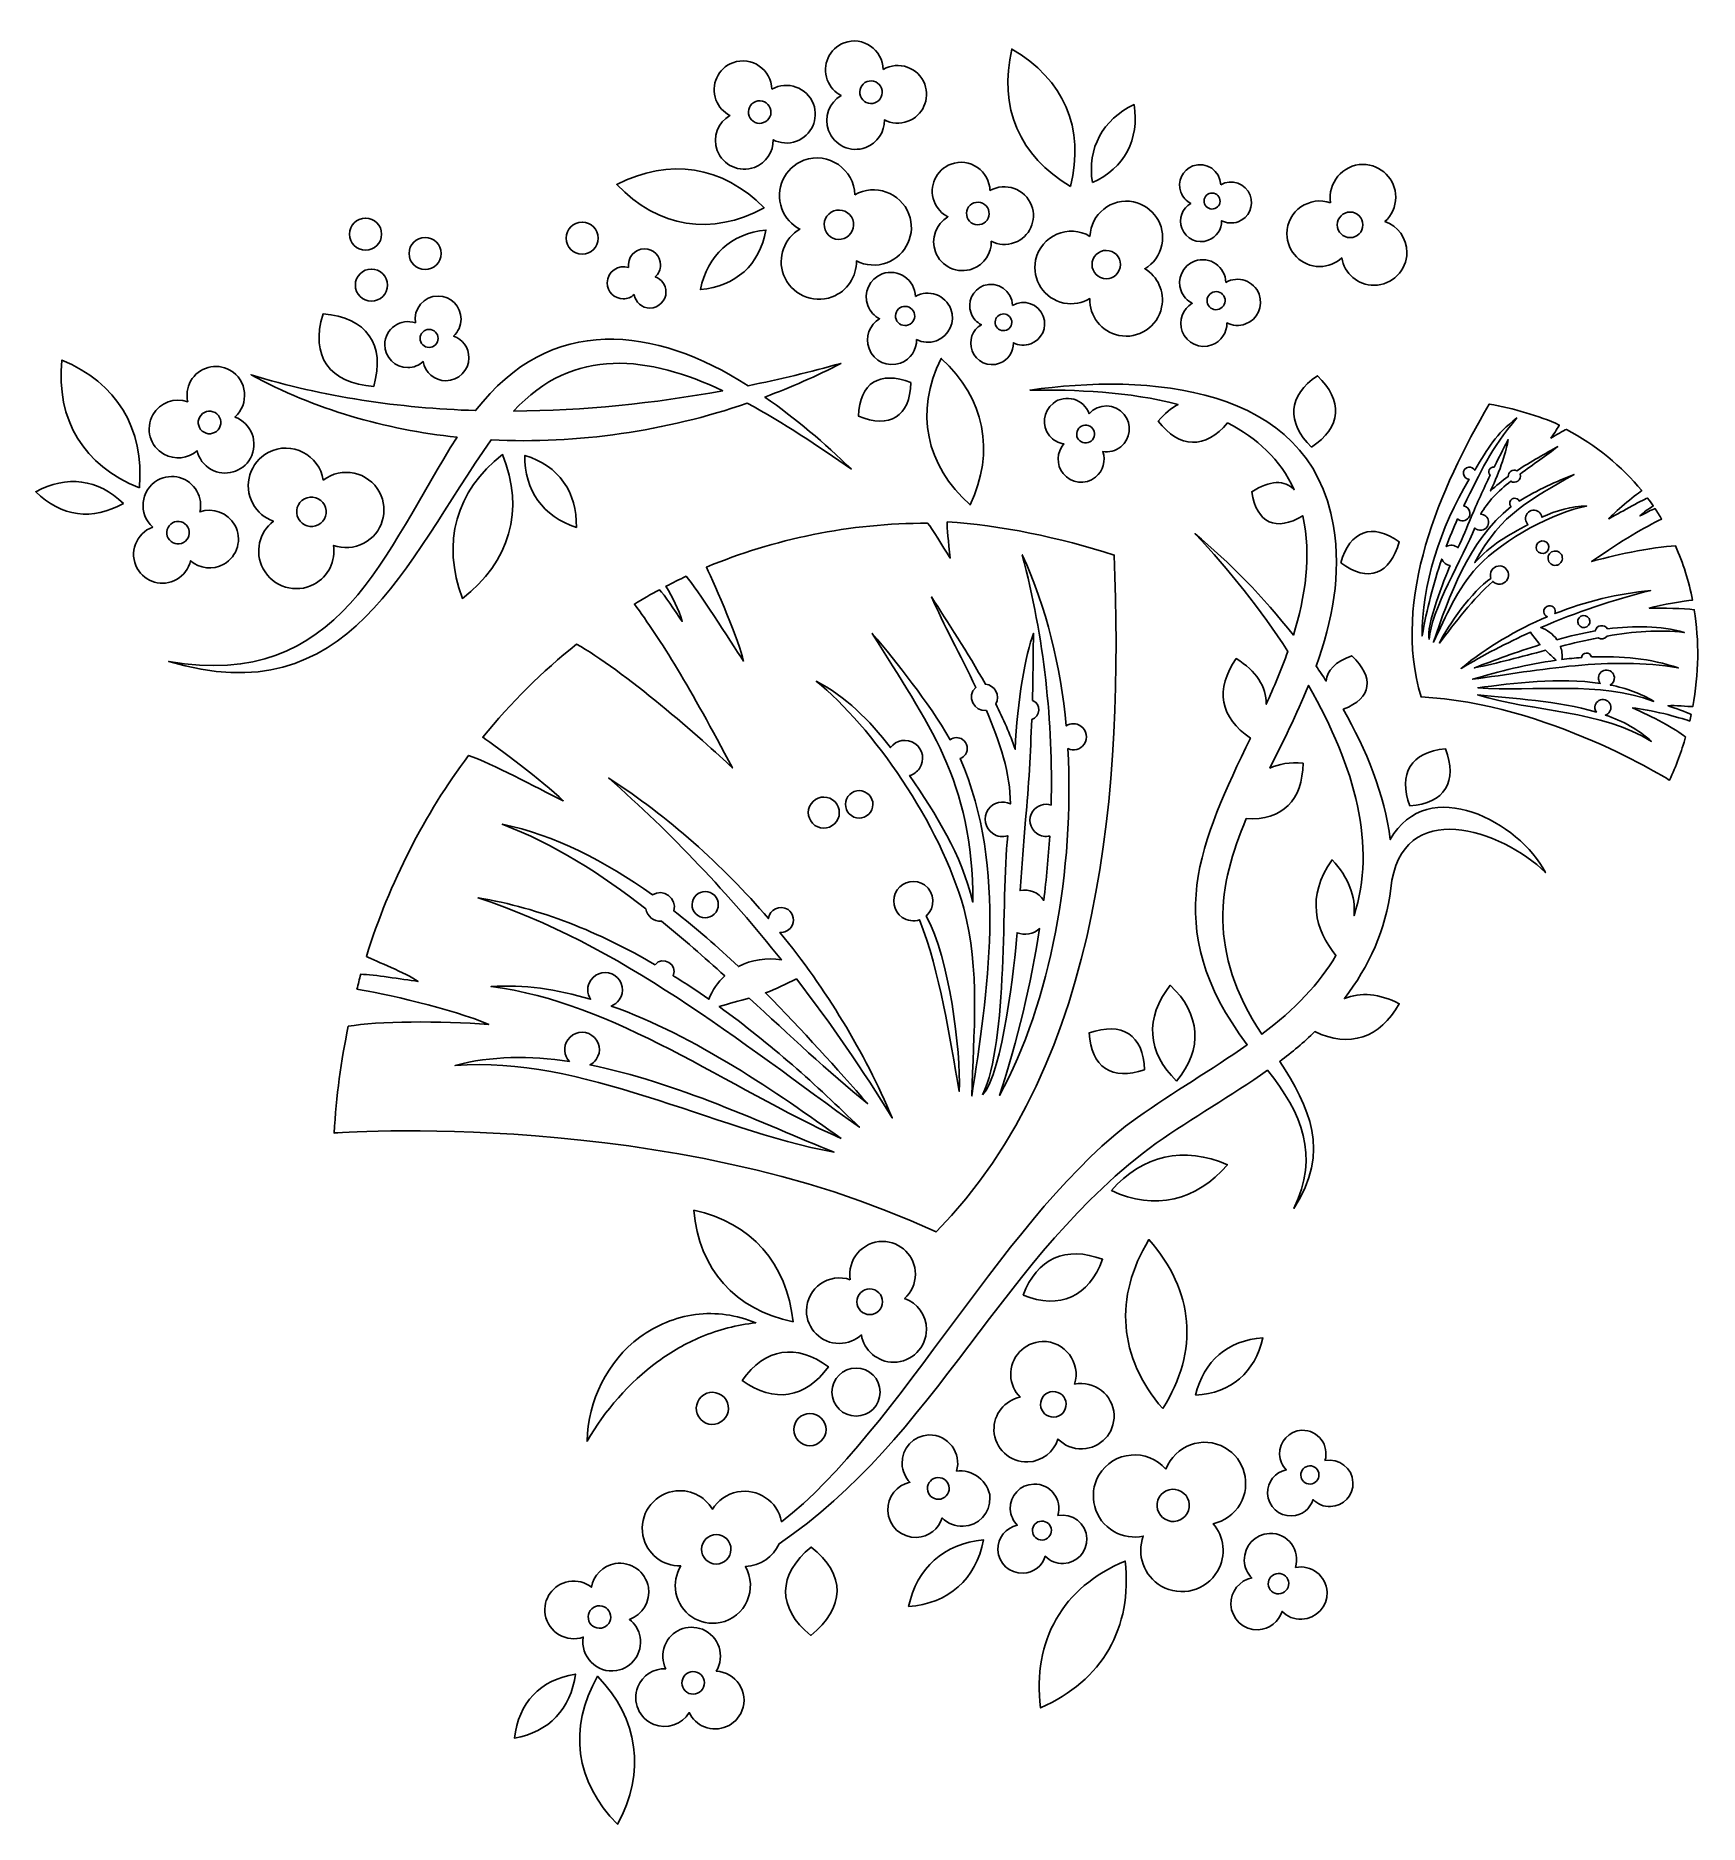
# Model space of a CAD drawing. Header units: centimetres. Extents: x -9 to 9, y -9.7 to 9.7.
import ezdxf

# ---------------------------------------------------------------- set-up
doc = ezdxf.new("R2010")
doc.units = ezdxf.units.CM
doc.header["$MEASUREMENT"] = 0
doc.layers.add('Camada 1', color=7, linetype='Continuous')

msp = doc.modelspace()

# ---------------------------------------------------------------- linework, layer by layer
at = {"layer": 'Camada 1'}
for points, knots in [([(0.17828, 9.36318), (0.34298, 9.45901), (0.56124, 9.38421), (0.62929, 9.20226), (0.62929, 9.20226), (0.68983, 9.04033), (0.60767, 8.85997), (0.44575, 8.79946), (0.44575, 8.79946), (0.35963, 8.76731), (0.26837, 8.77546), (0.19276, 8.81436), (0.19276, 8.81436), (0.19514, 8.68538), (0.11696, 8.56316), (-0.01081, 8.51533), (-0.01081, 8.51533), (-0.17271, 8.45482), (-0.3531, 8.53695), (-0.41361, 8.69887), (-0.41361, 8.69887), (-0.46798, 8.84413), (-0.40747, 9.00425), (-0.27769, 9.07945), (-0.27769, 9.07945), (-0.34474, 9.11358), (-0.39972, 9.17232), (-0.42811, 9.24831), (-0.42811, 9.24831), (-0.48883, 9.41024), (-0.40649, 9.59079), (-0.24454, 9.6513), (-0.24454, 9.6513), (-0.04077, 9.72749), (0.17473, 9.57292), (0.17828, 9.36318), (0.17828, 9.36318), (0.17828, 9.36318), (0.17828, 9.36318), (0.17828, 9.36318)], [0, 0, 0, 0, 0.09090909, 0.09090909, 0.09090909, 0.09090909, 0.18181818, 0.18181818, 0.18181818, 0.18181818, 0.27272727, 0.27272727, 0.27272727, 0.27272727, 0.36363636, 0.36363636, 0.36363636, 0.36363636, 0.45454545, 0.45454545, 0.45454545, 0.45454545, 0.54545455, 0.54545455, 0.54545455, 0.54545455, 0.63636364, 0.63636364, 0.63636364, 0.63636364, 0.72727273, 0.72727273, 0.72727273, 0.72727273, 0.81818182, 0.81818182, 0.81818182, 0.81818182, 1, 1, 1, 1]), ([(-1.0291, 9.14749), (-0.8644, 9.24332), (-0.64614, 9.16871), (-0.57809, 8.98676), (-0.57809, 8.98676), (-0.51758, 8.82486), (-0.59971, 8.64431), (-0.76163, 8.58377), (-0.76163, 8.58377), (-0.84775, 8.55162), (-0.93903, 8.55977), (-1.01462, 8.59885), (-1.01462, 8.59885), (-1.01224, 8.46968), (-1.09042, 8.34747), (-1.21819, 8.29963), (-1.21819, 8.29963), (-1.38009, 8.23909), (-1.56046, 8.32146), (-1.62099, 8.48336), (-1.62099, 8.48336), (-1.67536, 8.6284), (-1.61485, 8.78853), (-1.48486, 8.86373), (-1.48486, 8.86373), (-1.55193, 8.89805), (-1.6071, 8.9566), (-1.63546, 9.0328), (-1.63546, 9.0328), (-1.69597, 9.1947), (-1.61384, 9.37507), (-1.45192, 9.4356), (-1.45192, 9.4356), (-1.24833, 9.5118), (-1.03246, 9.35723), (-1.0291, 9.14749), (-1.0291, 9.14749), (-1.0291, 9.14749), (-1.0291, 9.14749), (-1.0291, 9.14749)], [0, 0, 0, 0, 0.09090909, 0.09090909, 0.09090909, 0.09090909, 0.18181818, 0.18181818, 0.18181818, 0.18181818, 0.27272727, 0.27272727, 0.27272727, 0.27272727, 0.36363636, 0.36363636, 0.36363636, 0.36363636, 0.45454545, 0.45454545, 0.45454545, 0.45454545, 0.54545455, 0.54545455, 0.54545455, 0.54545455, 0.63636364, 0.63636364, 0.63636364, 0.63636364, 0.72727273, 0.72727273, 0.72727273, 0.72727273, 0.81818182, 0.81818182, 0.81818182, 0.81818182, 1, 1, 1, 1]), ([(2.20993, 8.0931), (1.65513, 8.41909), (1.42835, 8.95662), (1.574, 9.58262), (1.574, 9.58262), (2.13611, 9.2588), (2.37064, 8.72368), (2.20993, 8.0931), (2.20993, 8.0931), (2.20993, 8.0931), (2.20993, 8.0931), (2.20993, 8.0931)], [0, 0, 0, 0, 0.25, 0.25, 0.25, 0.25, 0.5, 0.5, 0.5, 0.5, 1, 1, 1, 1]), ([(0.16081, 9.15802), (0.18462, 9.09473), (0.1525, 9.02427), (0.08919, 9.00046), (0.08919, 9.00046), (0.0259, 8.97683), (-0.04474, 9.00901), (-0.06834, 9.07229), (-0.06834, 9.07229), (-0.09197, 9.1356), (-0.05982, 9.20604), (0.00349, 9.22985), (0.00349, 9.22985), (0.06678, 9.25346), (0.13724, 9.22131), (0.16081, 9.15802), (0.16081, 9.15802), (0.16081, 9.15802), (0.16081, 9.15802), (0.16081, 9.15802)], [0, 0, 0, 0, 0.16666667, 0.16666667, 0.16666667, 0.16666667, 0.33333333, 0.33333333, 0.33333333, 0.33333333, 0.5, 0.5, 0.5, 0.5, 0.66666667, 0.66666667, 0.66666667, 0.66666667, 1, 1, 1, 1]), ([(-1.04635, 8.94255), (-1.02272, 8.87905), (-1.05487, 8.80859), (-1.11818, 8.78499), (-1.11818, 8.78499), (-1.18147, 8.76118), (-1.25193, 8.79332), (-1.27574, 8.85661), (-1.27574, 8.85661), (-1.29934, 8.91992), (-1.26719, 8.99054), (-1.20391, 9.01417), (-1.20391, 9.01417), (-1.14059, 9.03777), (-1.07016, 9.00583), (-1.04635, 8.94255), (-1.04635, 8.94255), (-1.04635, 8.94255), (-1.04635, 8.94255), (-1.04635, 8.94255)], [0, 0, 0, 0, 0.16666667, 0.16666667, 0.16666667, 0.16666667, 0.33333333, 0.33333333, 0.33333333, 0.33333333, 0.5, 0.5, 0.5, 0.5, 0.66666667, 0.66666667, 0.66666667, 0.66666667, 1, 1, 1, 1]), ([(2.44822, 8.13496), (2.39305, 8.51196), (2.55733, 8.81613), (2.90042, 8.98083), (2.90042, 8.98083), (2.95936, 8.60126), (2.79921, 8.2945), (2.44822, 8.13496), (2.44822, 8.13496), (2.44822, 8.13496), (2.44822, 8.13496), (2.44822, 8.13496)], [0, 0, 0, 0, 0.25, 0.25, 0.25, 0.25, 0.5, 0.5, 0.5, 0.5, 1, 1, 1, 1]), ([(-1.11223, 7.86114), (-1.56443, 8.31911), (-2.14104, 8.4074), (-2.7123, 8.11273), (-2.7123, 8.11273), (-2.26049, 7.64704), (-1.68428, 7.55081), (-1.11223, 7.86114), (-1.11223, 7.86114), (-1.11223, 7.86114), (-1.11223, 7.86114), (-1.11223, 7.86114)], [0, 0, 0, 0, 0.25, 0.25, 0.25, 0.25, 0.5, 0.5, 0.5, 0.5, 1, 1, 1, 1]), ([(-0.12986, 8.00164), (0.08503, 8.12666), (0.36978, 8.02921), (0.45844, 7.79169), (0.45844, 7.79169), (0.53742, 7.58058), (0.43029, 7.34523), (0.21897, 7.26628), (0.21897, 7.26628), (0.10687, 7.22421), (-0.0122, 7.23493), (-0.11102, 7.28573), (-0.11102, 7.28573), (-0.10806, 7.11748), (-0.20984, 6.95775), (-0.3765, 6.89544), (-0.3765, 6.89544), (-0.58782, 6.81649), (-0.82314, 6.92383), (-0.90212, 7.13515), (-0.90212, 7.13515), (-0.97295, 7.32443), (-0.894, 7.53337), (-0.72453, 7.6314), (-0.72453, 7.6314), (-0.81203, 7.67625), (-0.88386, 7.75242), (-0.92096, 7.85185), (-0.92096, 7.85185), (-0.99994, 8.06296), (-0.89278, 8.29849), (-0.68146, 8.37747), (-0.68146, 8.37747), (-0.41579, 8.47685), (-0.13441, 8.27524), (-0.12986, 8.00164), (-0.12986, 8.00164), (-0.12986, 8.00164), (-0.12986, 8.00164), (-0.12986, 8.00164)], [0, 0, 0, 0, 0.09090909, 0.09090909, 0.09090909, 0.09090909, 0.18181818, 0.18181818, 0.18181818, 0.18181818, 0.27272727, 0.27272727, 0.27272727, 0.27272727, 0.36363636, 0.36363636, 0.36363636, 0.36363636, 0.45454545, 0.45454545, 0.45454545, 0.45454545, 0.54545455, 0.54545455, 0.54545455, 0.54545455, 0.63636364, 0.63636364, 0.63636364, 0.63636364, 0.72727273, 0.72727273, 0.72727273, 0.72727273, 0.81818182, 0.81818182, 0.81818182, 0.81818182, 1, 1, 1, 1]), ([(1.33726, 8.04746), (1.50215, 8.14329), (1.7204, 8.06849), (1.78827, 7.88654), (1.78827, 7.88654), (1.84878, 7.72483), (1.76665, 7.54425), (1.60473, 7.48374), (1.60473, 7.48374), (1.51882, 7.45159), (1.42754, 7.45972), (1.35174, 7.49864), (1.35174, 7.49864), (1.35412, 7.36966), (1.27594, 7.24744), (1.14833, 7.19961), (1.14833, 7.19961), (0.98643, 7.1391), (0.80606, 7.22123), (0.74537, 7.38315), (0.74537, 7.38315), (0.69118, 7.52838), (0.75169, 7.68853), (0.8815, 7.76373), (0.8815, 7.76373), (0.81443, 7.79805), (0.75947, 7.8566), (0.7309, 7.93277), (0.7309, 7.93277), (0.67039, 8.0947), (0.75252, 8.27506), (0.91463, 8.33557), (0.91463, 8.33557), (1.11821, 8.41177), (1.3339, 8.2572), (1.33726, 8.04746), (1.33726, 8.04746), (1.33726, 8.04746), (1.33726, 8.04746), (1.33726, 8.04746)], [0, 0, 0, 0, 0.09090909, 0.09090909, 0.09090909, 0.09090909, 0.18181818, 0.18181818, 0.18181818, 0.18181818, 0.27272727, 0.27272727, 0.27272727, 0.27272727, 0.36363636, 0.36363636, 0.36363636, 0.36363636, 0.45454545, 0.45454545, 0.45454545, 0.45454545, 0.54545455, 0.54545455, 0.54545455, 0.54545455, 0.63636364, 0.63636364, 0.63636364, 0.63636364, 0.72727273, 0.72727273, 0.72727273, 0.72727273, 0.81818182, 0.81818182, 0.81818182, 0.81818182, 1, 1, 1, 1]), ([(3.84014, 8.11136), (3.95743, 8.17962), (4.11258, 8.12644), (4.16097, 7.99709), (4.16097, 7.99709), (4.20383, 7.882), (4.14552, 7.75383), (4.03042, 7.71076), (4.03042, 7.71076), (3.96912, 7.68774), (3.90421, 7.69369), (3.85042, 7.72126), (3.85042, 7.72126), (3.85222, 7.62958), (3.79666, 7.54267), (3.70598, 7.50875), (3.70598, 7.50875), (3.5907, 7.4657), (3.46251, 7.52423), (3.41946, 7.63911), (3.41946, 7.63911), (3.38096, 7.74248), (3.42404, 7.85636), (3.51627, 7.90975), (3.51627, 7.90975), (3.46846, 7.93414), (3.42938, 7.97563), (3.40914, 8.02979), (3.40914, 8.02979), (3.36607, 8.14488), (3.42462, 8.27305), (3.53971, 8.3161), (3.53971, 8.3161), (3.68438, 8.37028), (3.83775, 8.26037), (3.84014, 8.11136), (3.84014, 8.11136), (3.84014, 8.11136), (3.84014, 8.11136), (3.84014, 8.11136)], [0, 0, 0, 0, 0.09090909, 0.09090909, 0.09090909, 0.09090909, 0.18181818, 0.18181818, 0.18181818, 0.18181818, 0.27272727, 0.27272727, 0.27272727, 0.27272727, 0.36363636, 0.36363636, 0.36363636, 0.36363636, 0.45454545, 0.45454545, 0.45454545, 0.45454545, 0.54545455, 0.54545455, 0.54545455, 0.54545455, 0.63636364, 0.63636364, 0.63636364, 0.63636364, 0.72727273, 0.72727273, 0.72727273, 0.72727273, 0.81818182, 0.81818182, 0.81818182, 0.81818182, 1, 1, 1, 1]), ([(5.03304, 7.91591), (4.99653, 8.12922), (5.163, 8.33181), (5.38364, 8.33181), (5.38364, 8.33181), (5.58009, 8.33181), (5.73943, 8.17266), (5.73943, 7.97624), (5.73943, 7.97624), (5.73943, 7.87168), (5.69437, 7.7778), (5.62275, 7.71293), (5.62275, 7.71293), (5.76107, 7.66411), (5.86005, 7.53217), (5.86005, 7.3772), (5.86005, 7.3772), (5.86005, 7.18096), (5.70093, 7.02163), (5.5045, 7.02163), (5.5045, 7.02163), (5.32831, 7.02163), (5.18205, 7.14982), (5.15369, 7.31788), (5.15369, 7.31788), (5.09038, 7.26015), (5.00626, 7.22483), (4.914, 7.22483), (4.914, 7.22483), (4.71755, 7.22483), (4.55821, 7.38416), (4.55821, 7.58059), (4.55821, 7.58059), (4.55819, 7.82762), (4.80862, 7.99568), (5.03304, 7.91591), (5.03304, 7.91591), (5.03304, 7.91591), (5.03304, 7.91591), (5.03304, 7.91591)], [0, 0, 0, 0, 0.09090909, 0.09090909, 0.09090909, 0.09090909, 0.18181818, 0.18181818, 0.18181818, 0.18181818, 0.27272727, 0.27272727, 0.27272727, 0.27272727, 0.36363636, 0.36363636, 0.36363636, 0.36363636, 0.45454545, 0.45454545, 0.45454545, 0.45454545, 0.54545455, 0.54545455, 0.54545455, 0.54545455, 0.63636364, 0.63636364, 0.63636364, 0.63636364, 0.72727273, 0.72727273, 0.72727273, 0.72727273, 0.81818182, 0.81818182, 0.81818182, 0.81818182, 1, 1, 1, 1]), ([(2.42223, 7.552), (2.43017, 7.79169), (2.65557, 7.97443), (2.89504, 7.92543), (2.89504, 7.92543), (3.10816, 7.88177), (3.24545, 7.67344), (3.20182, 7.46053), (3.20182, 7.46053), (3.1788, 7.34724), (3.10914, 7.25537), (3.0169, 7.20079), (3.0169, 7.20079), (3.15599, 7.11705), (3.23415, 6.95198), (3.19983, 6.7841), (3.19983, 6.7841), (3.15617, 6.57079), (2.94803, 6.4335), (2.73493, 6.47713), (2.73493, 6.47713), (2.54385, 6.51642), (2.41351, 6.68784), (2.42023, 6.87636), (2.42023, 6.87636), (2.33887, 6.82794), (2.23968, 6.80831), (2.13948, 6.82895), (2.13948, 6.82895), (1.92636, 6.87261), (1.78907, 7.08075), (1.8327, 7.29385), (1.8327, 7.29385), (1.8877, 7.56174), (2.19644, 7.68853), (2.42223, 7.552), (2.42223, 7.552), (2.42223, 7.552), (2.42223, 7.552), (2.42223, 7.552)], [0, 0, 0, 0, 0.09090909, 0.09090909, 0.09090909, 0.09090909, 0.18181818, 0.18181818, 0.18181818, 0.18181818, 0.27272727, 0.27272727, 0.27272727, 0.27272727, 0.36363636, 0.36363636, 0.36363636, 0.36363636, 0.45454545, 0.45454545, 0.45454545, 0.45454545, 0.54545455, 0.54545455, 0.54545455, 0.54545455, 0.63636364, 0.63636364, 0.63636364, 0.63636364, 0.72727273, 0.72727273, 0.72727273, 0.72727273, 0.81818182, 0.81818182, 0.81818182, 0.81818182, 1, 1, 1, 1]), ([(3.82783, 7.96552), (3.84471, 7.92046), (3.82188, 7.87048), (3.77703, 7.8536), (3.77703, 7.8536), (3.732, 7.83675), (3.68178, 7.85974), (3.66493, 7.90459), (3.66493, 7.90459), (3.64826, 7.94965), (3.67107, 7.99984), (3.71594, 8.01651), (3.71594, 8.01651), (3.76097, 8.03336), (3.81095, 8.01055), (3.82783, 7.96552), (3.82783, 7.96552), (3.82783, 7.96552), (3.82783, 7.96552), (3.82783, 7.96552)], [0, 0, 0, 0, 0.16666667, 0.16666667, 0.16666667, 0.16666667, 0.33333333, 0.33333333, 0.33333333, 0.33333333, 0.5, 0.5, 0.5, 0.5, 0.66666667, 0.66666667, 0.66666667, 0.66666667, 1, 1, 1, 1]), ([(-0.15248, 7.73396), (-0.12174, 7.65141), (-0.16359, 7.55933), (-0.24614, 7.52859), (-0.24614, 7.52859), (-0.32866, 7.49763), (-0.42077, 7.53952), (-0.45151, 7.62204), (-0.45151, 7.62204), (-0.48247, 7.70478), (-0.44061, 7.79664), (-0.35806, 7.82759), (-0.35806, 7.82759), (-0.27551, 7.85854), (-0.18341, 7.81651), (-0.15248, 7.73396), (-0.15248, 7.73396), (-0.15248, 7.73396), (-0.15248, 7.73396), (-0.15248, 7.73396)], [0, 0, 0, 0, 0.16666667, 0.16666667, 0.16666667, 0.16666667, 0.33333333, 0.33333333, 0.33333333, 0.33333333, 0.5, 0.5, 0.5, 0.5, 0.66666667, 0.66666667, 0.66666667, 0.66666667, 1, 1, 1, 1]), ([(1.32001, 7.8423), (1.34364, 7.7792), (1.31149, 7.70855), (1.24818, 7.68495), (1.24818, 7.68495), (1.18487, 7.66135), (1.11443, 7.69328), (1.09065, 7.7566), (1.09065, 7.7566), (1.06702, 7.81989), (1.09917, 7.89053), (1.16267, 7.91416), (1.16267, 7.91416), (1.22573, 7.93774), (1.29638, 7.90559), (1.32001, 7.8423), (1.32001, 7.8423), (1.32001, 7.8423), (1.32001, 7.8423), (1.32001, 7.8423)], [0, 0, 0, 0, 0.16666667, 0.16666667, 0.16666667, 0.16666667, 0.33333333, 0.33333333, 0.33333333, 0.33333333, 0.5, 0.5, 0.5, 0.5, 0.66666667, 0.66666667, 0.66666667, 0.66666667, 1, 1, 1, 1]), ([(5.24454, 7.81571), (5.32116, 7.81571), (5.38345, 7.75359), (5.38345, 7.67662), (5.38345, 7.67662), (5.38345, 7.60002), (5.32117, 7.53771), (5.24454, 7.53771), (5.24454, 7.53771), (5.16757, 7.53771), (5.10545, 7.60002), (5.10545, 7.67662), (5.10545, 7.67662), (5.10545, 7.75359), (5.16758, 7.81571), (5.24454, 7.81571), (5.24454, 7.81571), (5.24454, 7.81571), (5.24454, 7.81571), (5.24454, 7.81571)], [0, 0, 0, 0, 0.16666667, 0.16666667, 0.16666667, 0.16666667, 0.33333333, 0.33333333, 0.33333333, 0.33333333, 0.5, 0.5, 0.5, 0.5, 0.66666667, 0.66666667, 0.66666667, 0.66666667, 1, 1, 1, 1]), ([(-5.437, 7.74962), (-5.34096, 7.74962), (-5.2628, 7.67165), (-5.2628, 7.57542), (-5.2628, 7.57542), (-5.2628, 7.47919), (-5.34098, 7.40101), (-5.437, 7.40101), (-5.437, 7.40101), (-5.53344, 7.40101), (-5.61141, 7.47919), (-5.61141, 7.57542), (-5.61141, 7.57542), (-5.61139, 7.67165), (-5.53342, 7.74962), (-5.437, 7.74962), (-5.437, 7.74962), (-5.437, 7.74962), (-5.437, 7.74962), (-5.437, 7.74962)], [0, 0, 0, 0, 0.16666667, 0.16666667, 0.16666667, 0.16666667, 0.33333333, 0.33333333, 0.33333333, 0.33333333, 0.5, 0.5, 0.5, 0.5, 0.66666667, 0.66666667, 0.66666667, 0.66666667, 1, 1, 1, 1]), ([(-3.08711, 7.70639), (-2.99088, 7.70639), (-2.91291, 7.62821), (-2.91291, 7.53198), (-2.91291, 7.53198), (-2.91291, 7.43594), (-2.99088, 7.35778), (-3.08711, 7.35778), (-3.08711, 7.35778), (-3.18334, 7.35778), (-3.26152, 7.43596), (-3.26152, 7.53198), (-3.26152, 7.53198), (-3.26152, 7.6282), (-3.18333, 7.70639), (-3.08711, 7.70639), (-3.08711, 7.70639), (-3.08711, 7.70639), (-3.08711, 7.70639), (-3.08711, 7.70639)], [0, 0, 0, 0, 0.16666667, 0.16666667, 0.16666667, 0.16666667, 0.33333333, 0.33333333, 0.33333333, 0.33333333, 0.5, 0.5, 0.5, 0.5, 0.66666667, 0.66666667, 0.66666667, 0.66666667, 1, 1, 1, 1]), ([(-1.09437, 7.61987), (-1.47354, 7.58076), (-1.72813, 7.34724), (-1.8039, 6.974), (-1.8039, 6.974), (-1.42137, 7.01014), (-1.16321, 7.24048), (-1.09437, 7.61987), (-1.09437, 7.61987), (-1.09437, 7.61987), (-1.09437, 7.61987), (-1.09437, 7.61987)], [0, 0, 0, 0, 0.25, 0.25, 0.25, 0.25, 0.5, 0.5, 0.5, 0.5, 1, 1, 1, 1]), ([(-4.79153, 7.5401), (-4.6953, 7.5401), (-4.61733, 7.46213), (-4.61733, 7.3659), (-4.61733, 7.3659), (-4.61733, 7.26967), (-4.6953, 7.1917), (-4.79153, 7.1917), (-4.79153, 7.1917), (-4.88776, 7.1917), (-4.96573, 7.26967), (-4.96573, 7.3659), (-4.96573, 7.3659), (-4.96573, 7.46213), (-4.88775, 7.5401), (-4.79153, 7.5401), (-4.79153, 7.5401), (-4.79153, 7.5401), (-4.79153, 7.5401), (-4.79153, 7.5401)], [0, 0, 0, 0, 0.16666667, 0.16666667, 0.16666667, 0.16666667, 0.33333333, 0.33333333, 0.33333333, 0.33333333, 0.5, 0.5, 0.5, 0.5, 0.66666667, 0.66666667, 0.66666667, 0.66666667, 1, 1, 1, 1]), ([(-2.58292, 7.21252), (-2.60078, 7.31708), (-2.51923, 7.4163), (-2.4111, 7.4163), (-2.4111, 7.4163), (-2.31487, 7.4163), (-2.2369, 7.33833), (-2.2369, 7.2421), (-2.2369, 7.2421), (-2.2369, 7.19111), (-2.25894, 7.14508), (-2.29405, 7.11312), (-2.29405, 7.11312), (-2.22621, 7.08931), (-2.17777, 7.02462), (-2.17777, 6.94884), (-2.17777, 6.94884), (-2.17777, 6.85261), (-2.25574, 6.77443), (-2.35197, 6.77443), (-2.35197, 6.77443), (-2.43828, 6.77443), (-2.5099, 6.83732), (-2.52379, 6.91966), (-2.52379, 6.91966), (-2.55475, 6.8913), (-2.59602, 6.87402), (-2.64127, 6.87402), (-2.64127, 6.87402), (-2.7375, 6.87402), (-2.81547, 6.95199), (-2.81547, 7.04822), (-2.81547, 7.04822), (-2.81546, 7.16926), (-2.69285, 7.25159), (-2.58292, 7.21252), (-2.58292, 7.21252), (-2.58292, 7.21252), (-2.58292, 7.21252), (-2.58292, 7.21252)], [0, 0, 0, 0, 0.09090909, 0.09090909, 0.09090909, 0.09090909, 0.18181818, 0.18181818, 0.18181818, 0.18181818, 0.27272727, 0.27272727, 0.27272727, 0.27272727, 0.36363636, 0.36363636, 0.36363636, 0.36363636, 0.45454545, 0.45454545, 0.45454545, 0.45454545, 0.54545455, 0.54545455, 0.54545455, 0.54545455, 0.63636364, 0.63636364, 0.63636364, 0.63636364, 0.72727273, 0.72727273, 0.72727273, 0.72727273, 0.81818182, 0.81818182, 0.81818182, 0.81818182, 1, 1, 1, 1]), ([(2.62938, 7.39645), (2.7127, 7.37938), (2.7663, 7.29802), (2.74921, 7.21468), (2.74921, 7.21468), (2.73214, 7.13155), (2.651, 7.07778), (2.56768, 7.09485), (2.56768, 7.09485), (2.48434, 7.11192), (2.43055, 7.19328), (2.44764, 7.27659), (2.44764, 7.27659), (2.46467, 7.35994), (2.54606, 7.41352), (2.62938, 7.39645), (2.62938, 7.39645), (2.62938, 7.39645), (2.62938, 7.39645), (2.62938, 7.39645)], [0, 0, 0, 0, 0.16666667, 0.16666667, 0.16666667, 0.16666667, 0.33333333, 0.33333333, 0.33333333, 0.33333333, 0.5, 0.5, 0.5, 0.5, 0.66666667, 0.66666667, 0.66666667, 0.66666667, 1, 1, 1, 1]), ([(-5.37408, 7.19743), (-5.47031, 7.19743), (-5.54828, 7.11946), (-5.54828, 7.02323), (-5.54828, 7.02323), (-5.54828, 6.927), (-5.47031, 6.84903), (-5.37408, 6.84903), (-5.37408, 6.84903), (-5.27785, 6.84903), (-5.19967, 6.927), (-5.19967, 7.02323), (-5.19967, 7.02323), (-5.19967, 7.11946), (-5.27786, 7.19743), (-5.37408, 7.19743), (-5.37408, 7.19743), (-5.37408, 7.19743), (-5.37408, 7.19743), (-5.37408, 7.19743)], [0, 0, 0, 0, 0.16666667, 0.16666667, 0.16666667, 0.16666667, 0.33333333, 0.33333333, 0.33333333, 0.33333333, 0.5, 0.5, 0.5, 0.5, 0.66666667, 0.66666667, 0.66666667, 0.66666667, 1, 1, 1, 1]), ([(0.5285, 6.89941), (0.6686, 6.98095), (0.85431, 6.91745), (0.91225, 6.7627), (0.91225, 6.7627), (0.96363, 6.6248), (0.89381, 6.47142), (0.75591, 6.41983), (0.75591, 6.41983), (0.68288, 6.39245), (0.6051, 6.3994), (0.5408, 6.43253), (0.5408, 6.43253), (0.54278, 6.32281), (0.47632, 6.21864), (0.36758, 6.17795), (0.36758, 6.17795), (0.22968, 6.12657), (0.0763, 6.19639), (0.02471, 6.33429), (0.02471, 6.33429), (-0.02151, 6.45772), (0.03008, 6.59403), (0.14039, 6.6579), (0.14039, 6.6579), (0.08348, 6.68727), (0.03662, 6.73688), (0.01241, 6.80175), (0.01241, 6.80175), (-0.03916, 6.93947), (0.03088, 7.09303), (0.16857, 7.14462), (0.16857, 7.14462), (0.342, 7.20953), (0.52552, 7.07797), (0.5285, 6.89941), (0.5285, 6.89941), (0.5285, 6.89941), (0.5285, 6.89941), (0.5285, 6.89941)], [0, 0, 0, 0, 0.09090909, 0.09090909, 0.09090909, 0.09090909, 0.18181818, 0.18181818, 0.18181818, 0.18181818, 0.27272727, 0.27272727, 0.27272727, 0.27272727, 0.36363636, 0.36363636, 0.36363636, 0.36363636, 0.45454545, 0.45454545, 0.45454545, 0.45454545, 0.54545455, 0.54545455, 0.54545455, 0.54545455, 0.63636364, 0.63636364, 0.63636364, 0.63636364, 0.72727273, 0.72727273, 0.72727273, 0.72727273, 0.81818182, 0.81818182, 0.81818182, 0.81818182, 1, 1, 1, 1]), ([(3.8961, 7.05257), (4.02802, 7.12935), (4.20265, 7.06945), (4.25702, 6.9238), (4.25702, 6.9238), (4.30544, 6.79423), (4.23977, 6.64998), (4.1102, 6.60135), (4.1102, 6.60135), (4.04133, 6.57576), (3.96833, 6.5823), (3.90761, 6.61347), (3.90761, 6.61347), (3.90959, 6.5101), (3.8471, 6.41228), (3.74492, 6.37397), (3.74492, 6.37397), (3.61517, 6.32555), (3.47092, 6.39143), (3.42247, 6.521), (3.42247, 6.521), (3.37884, 6.63728), (3.42744, 6.76524), (3.53119, 6.82556), (3.53119, 6.82556), (3.47764, 6.85294), (3.43359, 6.89978), (3.41075, 6.96068), (3.41075, 6.96068), (3.36233, 7.09025), (3.428, 7.23471), (3.55778, 7.28313), (3.55778, 7.28313), (3.72068, 7.34407), (3.89332, 7.22045), (3.8961, 7.05257), (3.8961, 7.05257), (3.8961, 7.05257), (3.8961, 7.05257), (3.8961, 7.05257)], [0, 0, 0, 0, 0.09090909, 0.09090909, 0.09090909, 0.09090909, 0.18181818, 0.18181818, 0.18181818, 0.18181818, 0.27272727, 0.27272727, 0.27272727, 0.27272727, 0.36363636, 0.36363636, 0.36363636, 0.36363636, 0.45454545, 0.45454545, 0.45454545, 0.45454545, 0.54545455, 0.54545455, 0.54545455, 0.54545455, 0.63636364, 0.63636364, 0.63636364, 0.63636364, 0.72727273, 0.72727273, 0.72727273, 0.72727273, 0.81818182, 0.81818182, 0.81818182, 0.81818182, 1, 1, 1, 1]), ([(1.58133, 6.80358), (1.70314, 6.87462), (1.86486, 6.81927), (1.91526, 6.68452), (1.91526, 6.68452), (1.96011, 6.56469), (1.8992, 6.43094), (1.77934, 6.3861), (1.77934, 6.3861), (1.71565, 6.36229), (1.64797, 6.36824), (1.59183, 6.39721), (1.59183, 6.39721), (1.5936, 6.30156), (1.53587, 6.21089), (1.44123, 6.17557), (1.44123, 6.17557), (1.32119, 6.13072), (1.18765, 6.19163), (1.14281, 6.3117), (1.14281, 6.3117), (1.10257, 6.41904), (1.14739, 6.53771), (1.24343, 6.59345), (1.24343, 6.59345), (1.19382, 6.61882), (1.15315, 6.66229), (1.13191, 6.71865), (1.13191, 6.71865), (1.08725, 6.83848), (1.14818, 6.97223), (1.26804, 7.01707), (1.26804, 7.01707), (1.4188, 7.07342), (1.57874, 6.95894), (1.58133, 6.80358), (1.58133, 6.80358), (1.58133, 6.80358), (1.58133, 6.80358), (1.58133, 6.80358)], [0, 0, 0, 0, 0.09090909, 0.09090909, 0.09090909, 0.09090909, 0.18181818, 0.18181818, 0.18181818, 0.18181818, 0.27272727, 0.27272727, 0.27272727, 0.27272727, 0.36363636, 0.36363636, 0.36363636, 0.36363636, 0.45454545, 0.45454545, 0.45454545, 0.45454545, 0.54545455, 0.54545455, 0.54545455, 0.54545455, 0.63636364, 0.63636364, 0.63636364, 0.63636364, 0.72727273, 0.72727273, 0.72727273, 0.72727273, 0.81818182, 0.81818182, 0.81818182, 0.81818182, 1, 1, 1, 1]), ([(-4.89609, 6.61268), (-4.9217, 6.7623), (-4.80502, 6.90417), (-4.65045, 6.90417), (-4.65045, 6.90417), (-4.51255, 6.90417), (-4.40105, 6.79246), (-4.40105, 6.65496), (-4.40105, 6.65496), (-4.40105, 6.58172), (-4.43259, 6.51605), (-4.48278, 6.47041), (-4.48278, 6.47041), (-4.38594, 6.43628), (-4.3163, 6.34381), (-4.3163, 6.23509), (-4.3163, 6.23509), (-4.3163, 6.09759), (-4.42801, 5.98588), (-4.56572, 5.98588), (-4.56572, 5.98588), (-4.68915, 5.98588), (-4.79173, 6.07576), (-4.81157, 6.19345), (-4.81157, 6.19345), (-4.85583, 6.15297), (-4.91476, 6.12836), (-4.97963, 6.12836), (-4.97963, 6.12836), (-5.11713, 6.12836), (-5.22884, 6.24007), (-5.22884, 6.37757), (-5.22884, 6.37757), (-5.22885, 6.55077), (-5.05344, 6.66864), (-4.89609, 6.61268), (-4.89609, 6.61268), (-4.89609, 6.61268), (-4.89609, 6.61268), (-4.89609, 6.61268)], [0, 0, 0, 0, 0.09090909, 0.09090909, 0.09090909, 0.09090909, 0.18181818, 0.18181818, 0.18181818, 0.18181818, 0.27272727, 0.27272727, 0.27272727, 0.27272727, 0.36363636, 0.36363636, 0.36363636, 0.36363636, 0.45454545, 0.45454545, 0.45454545, 0.45454545, 0.54545455, 0.54545455, 0.54545455, 0.54545455, 0.63636364, 0.63636364, 0.63636364, 0.63636364, 0.72727273, 0.72727273, 0.72727273, 0.72727273, 0.81818182, 0.81818182, 0.81818182, 0.81818182, 1, 1, 1, 1]), ([(0.51361, 6.72478), (0.53388, 6.67102), (0.50647, 6.61109), (0.45249, 6.59085), (0.45249, 6.59085), (0.39873, 6.57082), (0.3388, 6.59818), (0.31853, 6.65197), (0.31853, 6.65197), (0.2985, 6.70576), (0.3257, 6.76587), (0.37968, 6.7859), (0.37968, 6.7859), (0.43347, 6.80614), (0.49358, 6.77878), (0.51361, 6.72478), (0.51361, 6.72478), (0.51361, 6.72478), (0.51361, 6.72478), (0.51361, 6.72478)], [0, 0, 0, 0, 0.16666667, 0.16666667, 0.16666667, 0.16666667, 0.33333333, 0.33333333, 0.33333333, 0.33333333, 0.5, 0.5, 0.5, 0.5, 0.66666667, 0.66666667, 0.66666667, 0.66666667, 1, 1, 1, 1]), ([(3.8822, 6.88848), (3.90106, 6.83787), (3.87545, 6.78132), (3.82465, 6.76249), (3.82465, 6.76249), (3.77406, 6.74344), (3.71771, 6.76924), (3.69866, 6.81983), (3.69866, 6.81983), (3.6798, 6.87042), (3.70559, 6.92677), (3.75621, 6.94582), (3.75621, 6.94582), (3.8068, 6.96489), (3.86337, 6.9391), (3.8822, 6.88848), (3.8822, 6.88848), (3.8822, 6.88848), (3.8822, 6.88848), (3.8822, 6.88848)], [0, 0, 0, 0, 0.16666667, 0.16666667, 0.16666667, 0.16666667, 0.33333333, 0.33333333, 0.33333333, 0.33333333, 0.5, 0.5, 0.5, 0.5, 0.66666667, 0.66666667, 0.66666667, 0.66666667, 1, 1, 1, 1]), ([(-0.16656, 5.02494), (-0.53187, 5.2805), (-0.90271, 5.53051), (-1.29538, 5.74162), (-1.29538, 5.74162), (-2.18073, 5.43962), (-3.13672, 5.29696), (-4.07565, 5.34477), (-4.07565, 5.34477), (-5.01479, 4.0082), (-5.61637, 2.35141), (-7.5732, 2.9423), (-7.5732, 2.9423), (-5.70548, 2.61014), (-5.23719, 4.13679), (-4.44432, 5.37356), (-4.44432, 5.37356), (-5.22709, 5.4559), (-5.9898, 5.67534), (-6.6801, 6.05036), (-6.6801, 6.05036), (-5.89593, 5.81007), (-5.07368, 5.68865), (-4.2431, 5.66206), (-4.2431, 5.66206), (-3.43157, 6.72161), (-2.29542, 6.57776), (-1.28723, 5.93093), (-1.28723, 5.93093), (-0.94597, 6.00078), (-0.60945, 6.08251), (-0.28007, 6.17419), (-0.28007, 6.17419), (-0.54497, 6.03669), (-0.82117, 5.91466), (-1.10531, 5.80928), (-1.10531, 5.80928), (-0.77015, 5.57633), (-0.45765, 5.30987), (-0.16656, 5.02494), (-0.16656, 5.02494), (-0.16656, 5.02494), (-0.16656, 5.02494), (-0.16656, 5.02494)], [0, 0, 0, 0, 0.08333333, 0.08333333, 0.08333333, 0.08333333, 0.16666667, 0.16666667, 0.16666667, 0.16666667, 0.25, 0.25, 0.25, 0.25, 0.33333333, 0.33333333, 0.33333333, 0.33333333, 0.41666667, 0.41666667, 0.41666667, 0.41666667, 0.5, 0.5, 0.5, 0.5, 0.58333333, 0.58333333, 0.58333333, 0.58333333, 0.66666667, 0.66666667, 0.66666667, 0.66666667, 0.75, 0.75, 0.75, 0.75, 0.83333333, 0.83333333, 0.83333333, 0.83333333, 1, 1, 1, 1]), ([(-5.89812, 6.71092), (-5.42708, 6.67203), (-5.21753, 6.38154), (-5.34832, 5.92458), (-5.34832, 5.92458), (-5.8257, 5.96008), (-6.04237, 6.247), (-5.89812, 6.71092), (-5.89812, 6.71092), (-5.89812, 6.71092), (-5.89812, 6.71092), (-5.89812, 6.71092)], [0, 0, 0, 0, 0.25, 0.25, 0.25, 0.25, 0.5, 0.5, 0.5, 0.5, 1, 1, 1, 1]), ([(1.56842, 6.65178), (1.58586, 6.60476), (1.56207, 6.55256), (1.51521, 6.5351), (1.51521, 6.5351), (1.46838, 6.51745), (1.41602, 6.54124), (1.39856, 6.58828), (1.39856, 6.58828), (1.3811, 6.63511), (1.40491, 6.68729), (1.45174, 6.70475), (1.45174, 6.70475), (1.49857, 6.72243), (1.55096, 6.69862), (1.56842, 6.65178), (1.56842, 6.65178), (1.56842, 6.65178), (1.56842, 6.65178), (1.56842, 6.65178)], [0, 0, 0, 0, 0.16666667, 0.16666667, 0.16666667, 0.16666667, 0.33333333, 0.33333333, 0.33333333, 0.33333333, 0.5, 0.5, 0.5, 0.5, 0.66666667, 0.66666667, 0.66666667, 0.66666667, 1, 1, 1, 1]), ([(-4.74787, 6.54243), (-4.69411, 6.54243), (-4.65045, 6.49877), (-4.65045, 6.44501), (-4.65045, 6.44501), (-4.65045, 6.39125), (-4.69411, 6.34759), (-4.74787, 6.34759), (-4.74787, 6.34759), (-4.80185, 6.34759), (-4.84532, 6.39125), (-4.84532, 6.44501), (-4.84532, 6.44501), (-4.84532, 6.49877), (-4.80184, 6.54243), (-4.74787, 6.54243), (-4.74787, 6.54243), (-4.74787, 6.54243), (-4.74787, 6.54243), (-4.74787, 6.54243)], [0, 0, 0, 0, 0.16666667, 0.16666667, 0.16666667, 0.16666667, 0.33333333, 0.33333333, 0.33333333, 0.33333333, 0.5, 0.5, 0.5, 0.5, 0.66666667, 0.66666667, 0.66666667, 0.66666667, 1, 1, 1, 1]), ([(-7.89165, 4.82531), (-7.83389, 5.4664), (-8.13888, 5.96363), (-8.73255, 6.20948), (-8.73255, 6.20948), (-8.79644, 5.56384), (-8.49802, 5.06182), (-7.89165, 4.82531), (-7.89165, 4.82531), (-7.89165, 4.82531), (-7.89165, 4.82531), (-7.89165, 4.82531)], [0, 0, 0, 0, 0.25, 0.25, 0.25, 0.25, 0.5, 0.5, 0.5, 0.5, 1, 1, 1, 1]), ([(-1.56244, 5.87714), (-2.35196, 6.25414), (-3.18492, 6.36487), (-3.83058, 5.6565), (-3.83058, 5.6565), (-3.07004, 5.66028), (-2.30653, 5.73984), (-1.56244, 5.87714), (-1.56244, 5.87714), (-1.56244, 5.87714), (-1.56244, 5.87714), (-1.56244, 5.87714)], [0, 0, 0, 0, 0.25, 0.25, 0.25, 0.25, 0.5, 0.5, 0.5, 0.5, 1, 1, 1, 1]), ([(0.80788, 6.22737), (1.28328, 5.79343), (1.39383, 5.22058), (1.12176, 4.63841), (1.12176, 4.63841), (0.63884, 5.07156), (0.52017, 5.6434), (0.80788, 6.22737), (0.80788, 6.22737), (0.80788, 6.22737), (0.80788, 6.22737), (0.80788, 6.22737)], [0, 0, 0, 0, 0.25, 0.25, 0.25, 0.25, 0.5, 0.5, 0.5, 0.5, 1, 1, 1, 1]), ([(-6.8557, 5.59242), (-6.67613, 5.52852), (-6.5922, 5.31363), (-6.68724, 5.14437), (-6.68724, 5.14437), (-6.77175, 4.99337), (-6.96264, 4.93982), (-7.11343, 5.02433), (-7.11343, 5.02433), (-7.19339, 5.06918), (-7.24617, 5.14419), (-7.26543, 5.22713), (-7.26543, 5.22713), (-7.36227, 5.14201), (-7.50612, 5.12275), (-7.62516, 5.18943), (-7.62516, 5.18943), (-7.77597, 5.27396), (-7.82952, 5.46483), (-7.74502, 5.61562), (-7.74502, 5.61562), (-7.66922, 5.75074), (-7.5079, 5.80789), (-7.36664, 5.75728), (-7.36664, 5.75728), (-7.38371, 5.8307), (-7.37476, 5.91047), (-7.33489, 5.98149), (-7.33489, 5.98149), (-7.25038, 6.13209), (-7.05949, 6.18588), (-6.9087, 6.10135), (-6.9087, 6.10135), (-6.71899, 5.99501), (-6.69774, 5.7305), (-6.8557, 5.59242), (-6.8557, 5.59242), (-6.8557, 5.59242), (-6.8557, 5.59242), (-6.8557, 5.59242)], [0, 0, 0, 0, 0.09090909, 0.09090909, 0.09090909, 0.09090909, 0.18181818, 0.18181818, 0.18181818, 0.18181818, 0.27272727, 0.27272727, 0.27272727, 0.27272727, 0.36363636, 0.36363636, 0.36363636, 0.36363636, 0.45454545, 0.45454545, 0.45454545, 0.45454545, 0.54545455, 0.54545455, 0.54545455, 0.54545455, 0.63636364, 0.63636364, 0.63636364, 0.63636364, 0.72727273, 0.72727273, 0.72727273, 0.72727273, 0.81818182, 0.81818182, 0.81818182, 0.81818182, 1, 1, 1, 1]), ([(-1.31699, -6.87591), (-1.1521, -6.87234), (-1.01222, -6.76936), (-0.95052, -6.62789), (-0.95052, -6.62789), (0.74855, -5.49113), (1.47396, -3.48768), (3.14129, -2.28568), (3.14129, -2.28568), (3.53377, -2.00747), (3.95462, -1.77096), (4.34771, -1.49376), (4.34771, -1.49376), (4.72154, -1.95649), (4.91381, -2.41642), (4.63484, -2.99225), (4.63484, -2.99225), (5.03841, -2.37257), (4.80073, -1.88941), (4.48125, -1.39694), (4.48125, -1.39694), (4.61479, -1.29732), (4.74276, -1.18937), (4.8622, -1.07351), (4.8622, -1.07351), (5.23603, -1.25684), (5.56858, -1.14196), (5.77811, -0.7717), (5.77811, -0.7717), (5.56261, -0.66081), (5.35845, -0.64372), (5.18224, -0.71556), (5.18224, -0.71556), (5.4487, -0.36755), (5.63481, 0.03329), (5.68484, 0.47932), (5.68484, 0.47932), (5.79792, 1.48868), (6.8916, 1.11564), (7.36426, 0.65175), (7.36426, 0.65175), (7.08489, 1.19523), (6.08765, 1.73374), (5.6799, 1.0091), (5.6799, 1.0091), (5.61759, 1.49998), (5.41976, 1.98353), (5.16997, 2.42303), (5.16997, 2.42303), (5.48485, 2.54307), (5.50927, 2.7663), (5.26263, 3.00342), (5.26263, 3.00342), (5.08464, 2.93754), (4.9926, 2.84091), (4.98484, 2.72762), (4.98484, 2.72762), (4.94894, 2.78318), (4.91221, 2.83774), (4.8753, 2.8915), (4.8753, 2.8915), (5.05268, 3.37963), (5.15092, 3.88401), (5.06421, 4.40941), (5.06421, 4.40941), (4.80407, 5.96363), (3.02189, 6.06086), (1.77263, 5.88407), (1.77263, 5.88407), (2.25676, 5.88941), (2.84824, 5.86878), (3.37783, 5.72871), (3.37783, 5.72871), (3.30462, 5.69199), (3.23239, 5.63148), (3.16315, 5.54795), (3.16315, 5.54795), (3.39252, 5.24696), (3.67348, 5.24397), (3.91576, 5.52771), (3.91576, 5.52771), (4.23064, 5.36661), (4.48879, 5.13483), (4.63723, 4.80347), (4.63723, 4.80347), (4.53542, 4.9138), (4.37294, 4.90647), (4.17749, 4.78164), (4.17749, 4.78164), (4.22927, 4.43718), (4.44178, 4.34629), (4.73068, 4.52092), (4.73068, 4.52092), (4.82712, 4.09391), (4.75825, 3.63814), (4.62887, 3.22621), (4.62887, 3.22621), (4.30388, 3.64052), (3.9346, 4.01454), (3.56199, 4.32587), (3.56199, 4.32587), (3.93362, 3.93439), (4.27488, 3.50622), (4.56936, 3.04984), (4.56936, 3.04984), (4.49792, 2.85201), (4.41736, 2.66193), (4.33383, 2.4772), (4.33383, 2.4772), (4.33661, 2.66709), (4.2253, 2.83912), (4.00982, 2.97165), (4.00982, 2.97165), (3.77609, 2.64407), (3.83461, 2.32779), (4.16241, 2.10953), (4.16241, 2.10953), (3.63779, 1.0081), (3.15324, 0.06541), (4.12928, -1.217), (4.12928, -1.217), (3.74156, -1.48881), (3.32349, -1.73209), (2.93934, -2.00414), (2.93934, -2.00414), (1.54583, -2.99167), (0.34936, -5.41221), (-0.92411, -6.39001), (-0.92411, -6.39001), (-0.96697, -6.16858), (-1.18126, -6.02372), (-1.40269, -6.0664), (-1.40269, -6.0664), (-1.52035, -6.08921), (-1.61618, -6.16027), (-1.67391, -6.2551), (-1.67391, -6.2551), (-1.75924, -6.10987), (-1.92929, -6.02692), (-2.10388, -6.06066), (-2.10388, -6.06066), (-2.32531, -6.10331), (-2.47035, -6.3176), (-2.42749, -6.53903), (-2.42749, -6.53903), (-2.3892, -6.73765), (-2.21302, -6.87457), (-2.01736, -6.87), (-2.01736, -6.87), (-2.06874, -6.95395), (-2.08999, -7.05653), (-2.06993, -7.16049), (-2.06993, -7.16049), (-2.02728, -7.38213), (-1.81299, -7.52699), (-1.59154, -7.4841), (-1.59154, -7.4841), (-1.31302, -7.43029), (-1.17811, -7.11163), (-1.31699, -6.87591), (-1.31699, -6.87591), (-1.31699, -6.87591), (-1.31699, -6.87591), (-1.31699, -6.87591)], [0, 0, 0, 0, 0.02380952, 0.02380952, 0.02380952, 0.02380952, 0.04761905, 0.04761905, 0.04761905, 0.04761905, 0.07142857, 0.07142857, 0.07142857, 0.07142857, 0.0952381, 0.0952381, 0.0952381, 0.0952381, 0.11904762, 0.11904762, 0.11904762, 0.11904762, 0.14285714, 0.14285714, 0.14285714, 0.14285714, 0.16666667, 0.16666667, 0.16666667, 0.16666667, 0.19047619, 0.19047619, 0.19047619, 0.19047619, 0.21428571, 0.21428571, 0.21428571, 0.21428571, 0.23809524, 0.23809524, 0.23809524, 0.23809524, 0.26190476, 0.26190476, 0.26190476, 0.26190476, 0.28571429, 0.28571429, 0.28571429, 0.28571429, 0.30952381, 0.30952381, 0.30952381, 0.30952381, 0.33333333, 0.33333333, 0.33333333, 0.33333333, 0.35714286, 0.35714286, 0.35714286, 0.35714286, 0.38095238, 0.38095238, 0.38095238, 0.38095238, 0.4047619, 0.4047619, 0.4047619, 0.4047619, 0.42857143, 0.42857143, 0.42857143, 0.42857143, 0.45238095, 0.45238095, 0.45238095, 0.45238095, 0.47619048, 0.47619048, 0.47619048, 0.47619048, 0.5, 0.5, 0.5, 0.5, 0.52380952, 0.52380952, 0.52380952, 0.52380952, 0.54761905, 0.54761905, 0.54761905, 0.54761905, 0.57142857, 0.57142857, 0.57142857, 0.57142857, 0.5952381, 0.5952381, 0.5952381, 0.5952381, 0.61904762, 0.61904762, 0.61904762, 0.61904762, 0.64285714, 0.64285714, 0.64285714, 0.64285714, 0.66666667, 0.66666667, 0.66666667, 0.66666667, 0.69047619, 0.69047619, 0.69047619, 0.69047619, 0.71428571, 0.71428571, 0.71428571, 0.71428571, 0.73809524, 0.73809524, 0.73809524, 0.73809524, 0.76190476, 0.76190476, 0.76190476, 0.76190476, 0.78571429, 0.78571429, 0.78571429, 0.78571429, 0.80952381, 0.80952381, 0.80952381, 0.80952381, 0.83333333, 0.83333333, 0.83333333, 0.83333333, 0.85714286, 0.85714286, 0.85714286, 0.85714286, 0.88095238, 0.88095238, 0.88095238, 0.88095238, 0.9047619, 0.9047619, 0.9047619, 0.9047619, 0.92857143, 0.92857143, 0.92857143, 0.92857143, 0.95238095, 0.95238095, 0.95238095, 0.95238095, 1, 1, 1, 1]), ([(0.4777, 5.96524), (0.14237, 6.09719), (-0.07568, 5.96603), (-0.09057, 5.60194), (-0.09057, 5.60194), (0.24932, 5.46484), (0.47038, 5.59282), (0.4777, 5.96524), (0.4777, 5.96524), (0.4777, 5.96524), (0.4777, 5.96524), (0.4777, 5.96524)], [0, 0, 0, 0, 0.25, 0.25, 0.25, 0.25, 0.5, 0.5, 0.5, 0.5, 1, 1, 1, 1]), ([(4.8247, 5.266), (4.55128, 5.53447), (4.57054, 5.82337), (4.88936, 6.04062), (4.88936, 6.04062), (5.16914, 5.77117), (5.15506, 5.48031), (4.8247, 5.266), (4.8247, 5.266), (4.8247, 5.266), (4.8247, 5.266), (4.8247, 5.266)], [0, 0, 0, 0, 0.25, 0.25, 0.25, 0.25, 0.5, 0.5, 0.5, 0.5, 1, 1, 1, 1]), ([(2.41289, 5.62853), (2.51348, 5.74204), (2.697, 5.74024), (2.79384, 5.61959), (2.79384, 5.61959), (2.88015, 5.51225), (2.86308, 5.3553), (2.75593, 5.26918), (2.75593, 5.26918), (2.69881, 5.22335), (2.62774, 5.20647), (2.56088, 5.21719), (2.56088, 5.21719), (2.59483, 5.12017), (2.56646, 5.00806), (2.48172, 4.9402), (2.48172, 4.9402), (2.37438, 4.85389), (2.21745, 4.87096), (2.13133, 4.9783), (2.13133, 4.9783), (2.05394, 5.07453), (2.05971, 5.21066), (2.13906, 5.29995), (2.13906, 5.29995), (2.07974, 5.30929), (2.0236, 5.33964), (1.98309, 5.39001), (1.98309, 5.39001), (1.89678, 5.49738), (1.91385, 5.6543), (2.02119, 5.74061), (2.02119, 5.74061), (2.15614, 5.84917), (2.35794, 5.78607), (2.41289, 5.62853), (2.41289, 5.62853), (2.41289, 5.62853), (2.41289, 5.62853), (2.41289, 5.62853)], [0, 0, 0, 0, 0.09090909, 0.09090909, 0.09090909, 0.09090909, 0.18181818, 0.18181818, 0.18181818, 0.18181818, 0.27272727, 0.27272727, 0.27272727, 0.27272727, 0.36363636, 0.36363636, 0.36363636, 0.36363636, 0.45454545, 0.45454545, 0.45454545, 0.45454545, 0.54545455, 0.54545455, 0.54545455, 0.54545455, 0.63636364, 0.63636364, 0.63636364, 0.63636364, 0.72727273, 0.72727273, 0.72727273, 0.72727273, 0.81818182, 0.81818182, 0.81818182, 0.81818182, 1, 1, 1, 1]), ([(-7.02355, 5.47336), (-7.05649, 5.41444), (-7.13108, 5.3934), (-7.19003, 5.42634), (-7.19003, 5.42634), (-7.24898, 5.45947), (-7.26999, 5.53408), (-7.23686, 5.593), (-7.23686, 5.593), (-7.20392, 5.65195), (-7.12933, 5.67296), (-7.07038, 5.63983), (-7.07038, 5.63983), (-7.01146, 5.60692), (-6.99042, 5.53209), (-7.02355, 5.47336), (-7.02355, 5.47336), (-7.02355, 5.47336), (-7.02355, 5.47336), (-7.02355, 5.47336)], [0, 0, 0, 0, 0.16666667, 0.16666667, 0.16666667, 0.16666667, 0.33333333, 0.33333333, 0.33333333, 0.33333333, 0.5, 0.5, 0.5, 0.5, 0.66666667, 0.66666667, 0.66666667, 0.66666667, 1, 1, 1, 1]), ([(8.71096, 1.6528), (8.71096, 1.6528), (7.37936, 2.49031), (6.01404, 2.55601), (6.01404, 2.55601), (5.69419, 3.62569), (6.22018, 4.81502), (6.75352, 5.7327), (6.75352, 5.7327), (7.01604, 5.68608), (7.29404, 5.60631), (7.51367, 5.50569), (7.51367, 5.50569), (7.50256, 5.47971), (7.46665, 5.42732), (7.42279, 5.36342), (7.42279, 5.36342), (7.48409, 5.39655), (7.55691, 5.44539), (7.59186, 5.45788), (7.59186, 5.45788), (7.9101, 5.29061), (8.19463, 5.0555), (8.40797, 4.79436), (8.40797, 4.79436), (8.33119, 4.7384), (8.10478, 4.55486), (8.05039, 4.48879), (8.05039, 4.48879), (8.15019, 4.54216), (8.40123, 4.68741), (8.47206, 4.713), (8.47206, 4.713), (8.49288, 4.68501), (8.51334, 4.65664), (8.53318, 4.62788), (8.53318, 4.62788), (8.4818, 4.59674), (8.43139, 4.5616), (8.38914, 4.51874), (8.38914, 4.51874), (8.44767, 4.54829), (8.51932, 4.58978), (8.55244, 4.5997), (8.55244, 4.5997), (8.57744, 4.56239), (8.60147, 4.52451), (8.62449, 4.48601), (8.62449, 4.48601), (8.43936, 4.39692), (8.21177, 4.26379), (7.86395, 4.0241), (7.86395, 4.0241), (8.04093, 4.07609), (8.53858, 4.19137), (8.7751, 4.19473), (8.7751, 4.19473), (8.85765, 4.00823), (8.91935, 3.81119), (8.95965, 3.60701), (8.95965, 3.60701), (8.87432, 3.59688), (8.62276, 3.55798), (8.48941, 3.5207), (8.48941, 3.5207), (8.63901, 3.51673), (8.85985, 3.51911), (8.97852, 3.50104), (8.97852, 3.50104), (9.03228, 3.16314), (9.0281, 2.80815), (8.96246, 2.45099), (8.96246, 2.45099), (8.91124, 2.45041), (8.76503, 2.46845), (8.69478, 2.46052), (8.69478, 2.46052), (8.76979, 2.43253), (8.88983, 2.39326), (8.9464, 2.36466), (8.9464, 2.36466), (8.94161, 2.34225), (8.93508, 2.31725), (8.92992, 2.29481), (8.92992, 2.29481), (8.81901, 2.3331), (8.49299, 2.42279), (8.30968, 2.43628), (8.30968, 2.43628), (8.51582, 2.34778), (8.77794, 2.20731), (8.88488, 2.12317), (8.88488, 2.12317), (8.83912, 1.96551), (8.78118, 1.80814), (8.71096, 1.6528), (8.71096, 1.6528), (8.71096, 1.6528), (8.71096, 1.6528), (8.71096, 1.6528)], [0, 0, 0, 0, 0.03846154, 0.03846154, 0.03846154, 0.03846154, 0.07692308, 0.07692308, 0.07692308, 0.07692308, 0.11538462, 0.11538462, 0.11538462, 0.11538462, 0.15384615, 0.15384615, 0.15384615, 0.15384615, 0.19230769, 0.19230769, 0.19230769, 0.19230769, 0.23076923, 0.23076923, 0.23076923, 0.23076923, 0.26923077, 0.26923077, 0.26923077, 0.26923077, 0.30769231, 0.30769231, 0.30769231, 0.30769231, 0.34615385, 0.34615385, 0.34615385, 0.34615385, 0.38461538, 0.38461538, 0.38461538, 0.38461538, 0.42307692, 0.42307692, 0.42307692, 0.42307692, 0.46153846, 0.46153846, 0.46153846, 0.46153846, 0.5, 0.5, 0.5, 0.5, 0.53846154, 0.53846154, 0.53846154, 0.53846154, 0.57692308, 0.57692308, 0.57692308, 0.57692308, 0.61538462, 0.61538462, 0.61538462, 0.61538462, 0.65384615, 0.65384615, 0.65384615, 0.65384615, 0.69230769, 0.69230769, 0.69230769, 0.69230769, 0.73076923, 0.73076923, 0.73076923, 0.73076923, 0.76923077, 0.76923077, 0.76923077, 0.76923077, 0.80769231, 0.80769231, 0.80769231, 0.80769231, 0.84615385, 0.84615385, 0.84615385, 0.84615385, 0.88461538, 0.88461538, 0.88461538, 0.88461538, 0.92307692, 0.92307692, 0.92307692, 0.92307692, 1, 1, 1, 1]), ([(2.45099, 5.46899), (2.48472, 5.42711), (2.478, 5.36583), (2.43609, 5.33209), (2.43609, 5.33209), (2.39402, 5.29836), (2.33272, 5.30492), (2.29898, 5.34699), (2.29898, 5.34699), (2.26525, 5.38885), (2.27197, 5.45015), (2.31388, 5.48389), (2.31388, 5.48389), (2.35596, 5.51762), (2.41726, 5.51106), (2.45099, 5.46899), (2.45099, 5.46899), (2.45099, 5.46899), (2.45099, 5.46899), (2.45099, 5.46899)], [0, 0, 0, 0, 0.16666667, 0.16666667, 0.16666667, 0.16666667, 0.33333333, 0.33333333, 0.33333333, 0.33333333, 0.5, 0.5, 0.5, 0.5, 0.66666667, 0.66666667, 0.66666667, 0.66666667, 1, 1, 1, 1]), ([(6.10232, 3.18082), (6.06343, 3.32568), (6.26718, 3.8364), (6.3297, 3.98105), (6.3297, 3.98105), (6.28864, 3.98581), (6.25331, 4.01338), (6.23882, 4.05209), (6.23882, 4.05209), (6.14714, 3.78481), (6.07692, 3.50644), (6.02572, 3.21754), (6.02572, 3.21754), (6.01699, 3.75327), (6.22373, 4.39875), (6.53547, 4.91741), (6.53547, 4.91741), (6.50412, 4.91881), (6.47734, 4.94281), (6.47356, 4.97517), (6.47356, 4.97517), (6.46919, 5.01129), (6.49499, 5.04401), (6.53111, 5.0482), (6.53111, 5.0482), (6.55849, 5.05138), (6.58389, 5.03727), (6.59659, 5.01447), (6.59659, 5.01447), (6.746, 5.25773), (6.82, 5.40259), (7.05316, 5.58235), (7.05316, 5.58235), (6.76646, 5.24088), (6.66346, 5.00217), (6.47796, 4.62776), (6.47796, 4.62776), (6.51249, 4.62181), (6.54024, 4.59381), (6.54464, 4.55751), (6.54464, 4.55751), (6.55001, 4.51306), (6.51826, 4.47298), (6.474, 4.46763), (6.474, 4.46763), (6.45037, 4.46485), (6.42778, 4.4726), (6.41132, 4.48689), (6.41132, 4.48689), (6.36666, 4.38886), (6.32538, 4.28888), (6.28728, 4.18728), (6.28728, 4.18728), (6.32755, 4.21048), (6.37933, 4.20575), (6.41486, 4.17498), (6.41486, 4.17498), (6.46405, 4.2865), (6.51268, 4.39641), (6.55734, 4.50436), (6.55734, 4.50436), (6.62103, 4.65814), (6.69207, 4.8117), (6.76427, 4.96212), (6.76427, 4.96212), (6.73191, 4.99427), (6.75752, 5.05417), (6.80615, 5.04864), (6.80615, 5.04864), (6.87499, 5.18694), (6.93334, 5.29608), (6.95813, 5.34804), (6.95813, 5.34804), (6.94562, 5.23932), (6.87262, 5.01054), (6.76803, 4.79109), (6.76803, 4.79109), (6.82656, 4.84623), (6.89186, 4.89803), (6.9603, 4.94664), (6.9603, 4.94664), (6.95834, 4.99585), (7.00991, 5.02898), (7.05298, 5.00974), (7.05298, 5.00974), (7.20694, 5.11012), (7.36768, 5.19646), (7.49645, 5.27125), (7.49645, 5.27125), (7.38157, 5.17798), (7.23195, 5.08056), (7.0877, 4.97322), (7.0877, 4.97322), (7.11191, 4.91131), (7.03769, 4.85953), (6.98732, 4.89623), (6.98732, 4.89623), (6.85299, 4.78828), (6.73213, 4.67022), (6.66112, 4.53748), (6.66112, 4.53748), (6.70417, 4.53708), (6.74126, 4.50475), (6.74645, 4.46088), (6.74645, 4.46088), (6.75201, 4.41325), (6.71809, 4.37), (6.67046, 4.36425), (6.67046, 4.36425), (6.64268, 4.36107), (6.61648, 4.37121), (6.59841, 4.38965), (6.59841, 4.38965), (6.47594, 4.08739), (6.11542, 3.48083), (6.10232, 3.18082), (6.10232, 3.18082), (6.10232, 3.18082), (6.10232, 3.18082), (6.10232, 3.18082)], [0, 0, 0, 0, 0.03225806, 0.03225806, 0.03225806, 0.03225806, 0.06451613, 0.06451613, 0.06451613, 0.06451613, 0.09677419, 0.09677419, 0.09677419, 0.09677419, 0.12903226, 0.12903226, 0.12903226, 0.12903226, 0.16129032, 0.16129032, 0.16129032, 0.16129032, 0.19354839, 0.19354839, 0.19354839, 0.19354839, 0.22580645, 0.22580645, 0.22580645, 0.22580645, 0.25806452, 0.25806452, 0.25806452, 0.25806452, 0.29032258, 0.29032258, 0.29032258, 0.29032258, 0.32258065, 0.32258065, 0.32258065, 0.32258065, 0.35483871, 0.35483871, 0.35483871, 0.35483871, 0.38709677, 0.38709677, 0.38709677, 0.38709677, 0.41935484, 0.41935484, 0.41935484, 0.41935484, 0.4516129, 0.4516129, 0.4516129, 0.4516129, 0.48387097, 0.48387097, 0.48387097, 0.48387097, 0.51612903, 0.51612903, 0.51612903, 0.51612903, 0.5483871, 0.5483871, 0.5483871, 0.5483871, 0.58064516, 0.58064516, 0.58064516, 0.58064516, 0.61290323, 0.61290323, 0.61290323, 0.61290323, 0.64516129, 0.64516129, 0.64516129, 0.64516129, 0.67741935, 0.67741935, 0.67741935, 0.67741935, 0.70967742, 0.70967742, 0.70967742, 0.70967742, 0.74193548, 0.74193548, 0.74193548, 0.74193548, 0.77419355, 0.77419355, 0.77419355, 0.77419355, 0.80645161, 0.80645161, 0.80645161, 0.80645161, 0.83870968, 0.83870968, 0.83870968, 0.83870968, 0.87096774, 0.87096774, 0.87096774, 0.87096774, 0.90322581, 0.90322581, 0.90322581, 0.90322581, 0.93548387, 0.93548387, 0.93548387, 0.93548387, 1, 1, 1, 1]), ([(-5.89672, 4.90728), (-5.6999, 5.05947), (-5.40483, 4.99994), (-5.2858, 4.77631), (-5.2858, 4.77631), (-5.17983, 4.57711), (-5.25564, 4.32967), (-5.45466, 4.2237), (-5.45466, 4.2237), (-5.56041, 4.16756), (-5.67987, 4.1624), (-5.78444, 4.2001), (-5.78444, 4.2001), (-5.75944, 4.03362), (-5.83939, 3.86199), (-5.99656, 3.77846), (-5.99656, 3.77846), (-6.19558, 3.67249), (-6.44302, 3.74811), (-6.54896, 3.94732), (-6.54896, 3.94732), (-6.644, 4.1257), (-6.59301, 4.34316), (-6.43783, 4.46262), (-6.43783, 4.46262), (-6.53049, 4.49556), (-6.61145, 4.56184), (-6.66146, 4.65529), (-6.66146, 4.65529), (-6.76721, 4.85452), (-6.69181, 5.10193), (-6.4926, 5.2079), (-6.4926, 5.2079), (-6.24218, 5.34101), (-5.9368, 5.17792), (-5.89672, 4.90728), (-5.89672, 4.90728), (-5.89672, 4.90728), (-5.89672, 4.90728), (-5.89672, 4.90728)], [0, 0, 0, 0, 0.09090909, 0.09090909, 0.09090909, 0.09090909, 0.18181818, 0.18181818, 0.18181818, 0.18181818, 0.27272727, 0.27272727, 0.27272727, 0.27272727, 0.36363636, 0.36363636, 0.36363636, 0.36363636, 0.45454545, 0.45454545, 0.45454545, 0.45454545, 0.54545455, 0.54545455, 0.54545455, 0.54545455, 0.63636364, 0.63636364, 0.63636364, 0.63636364, 0.72727273, 0.72727273, 0.72727273, 0.72727273, 0.81818182, 0.81818182, 0.81818182, 0.81818182, 1, 1, 1, 1]), ([(-3.95084, 5.18525), (-4.45839, 4.78959), (-4.61296, 4.22709), (-4.38677, 3.62548), (-4.38677, 3.62548), (-3.87165, 4.01995), (-3.70914, 4.58108), (-3.95084, 5.18525), (-3.95084, 5.18525), (-3.95084, 5.18525), (-3.95084, 5.18525), (-3.95084, 5.18525)], [0, 0, 0, 0, 0.25, 0.25, 0.25, 0.25, 0.5, 0.5, 0.5, 0.5, 1, 1, 1, 1]), ([(-3.70914, 5.17493), (-3.71451, 4.79377), (-3.5121, 4.51379), (-3.15039, 4.39512), (-3.15039, 4.39512), (-3.14148, 4.7793), (-3.34029, 5.06243), (-3.70914, 5.17493), (-3.70914, 5.17493), (-3.70914, 5.17493), (-3.70914, 5.17493), (-3.70914, 5.17493)], [0, 0, 0, 0, 0.25, 0.25, 0.25, 0.25, 0.5, 0.5, 0.5, 0.5, 1, 1, 1, 1]), ([(-8.06447, 4.65587), (-8.33887, 4.92017), (-8.68175, 4.96382), (-9.01549, 4.78089), (-9.01549, 4.78089), (-8.74107, 4.51181), (-8.3984, 4.4636), (-8.06447, 4.65587), (-8.06447, 4.65587), (-8.06447, 4.65587), (-8.06447, 4.65587), (-8.06447, 4.65587)], [0, 0, 0, 0, 0.25, 0.25, 0.25, 0.25, 0.5, 0.5, 0.5, 0.5, 1, 1, 1, 1]), ([(-7.74599, 4.39793), (-7.92556, 4.33403), (-8.00949, 4.11895), (-7.91445, 3.9497), (-7.91445, 3.9497), (-7.82992, 3.79891), (-7.63905, 3.74512), (-7.48826, 3.82966), (-7.48826, 3.82966), (-7.40809, 3.87469), (-7.35552, 3.94952), (-7.33626, 4.03246), (-7.33626, 4.03246), (-7.23942, 3.94734), (-7.09557, 3.92808), (-6.97653, 3.99476), (-6.97653, 3.99476), (-6.82572, 4.07929), (-6.77214, 4.27016), (-6.85667, 4.42098), (-6.85667, 4.42098), (-6.93247, 4.5561), (-7.09379, 4.61344), (-7.23505, 4.56264), (-7.23505, 4.56264), (-7.21798, 4.63625), (-7.22711, 4.71583), (-7.2668, 4.78685), (-7.2668, 4.78685), (-7.35133, 4.93766), (-7.5422, 4.99124), (-7.69302, 4.90671), (-7.69302, 4.90671), (-7.88273, 4.80034), (-7.90395, 4.53583), (-7.74599, 4.39793), (-7.74599, 4.39793), (-7.74599, 4.39793), (-7.74599, 4.39793), (-7.74599, 4.39793)], [0, 0, 0, 0, 0.09090909, 0.09090909, 0.09090909, 0.09090909, 0.18181818, 0.18181818, 0.18181818, 0.18181818, 0.27272727, 0.27272727, 0.27272727, 0.27272727, 0.36363636, 0.36363636, 0.36363636, 0.36363636, 0.45454545, 0.45454545, 0.45454545, 0.45454545, 0.54545455, 0.54545455, 0.54545455, 0.54545455, 0.63636364, 0.63636364, 0.63636364, 0.63636364, 0.72727273, 0.72727273, 0.72727273, 0.72727273, 0.81818182, 0.81818182, 0.81818182, 0.81818182, 1, 1, 1, 1]), ([(7.22678, 4.58108), (7.27499, 4.58685), (7.31883, 4.55311), (7.32618, 4.50567), (7.32618, 4.50567), (7.48392, 4.57949), (7.64701, 4.62709), (7.81092, 4.62632), (7.81092, 4.62632), (7.45635, 4.55708), (6.92536, 4.28424), (6.62397, 3.9642), (6.62397, 3.9642), (6.40669, 3.73383), (6.28686, 3.42948), (6.14735, 3.15008), (6.14735, 3.15008), (6.31917, 3.64038), (6.51779, 4.2394), (6.99044, 4.62156), (6.99044, 4.62156), (6.98327, 4.6295), (6.97853, 4.63963), (6.97713, 4.65114), (6.97713, 4.65114), (6.97356, 4.68069), (6.9948, 4.7075), (7.02436, 4.71086), (7.02436, 4.71086), (7.04799, 4.71364), (7.0696, 4.70094), (7.07931, 4.6807), (7.07931, 4.6807), (7.2714, 4.80095), (7.48865, 4.89401), (7.67457, 4.97021), (7.67457, 4.97021), (7.21602, 4.70134), (6.88188, 4.55312), (6.59735, 4.01382), (6.59735, 4.01382), (6.76324, 4.19935), (6.96462, 4.31523), (7.17554, 4.42673), (7.17554, 4.42673), (7.16086, 4.44062), (7.15072, 4.45967), (7.14797, 4.48131), (7.14797, 4.48131), (7.14224, 4.53046), (7.17756, 4.57531), (7.22678, 4.58108), (7.22678, 4.58108), (7.22678, 4.58108), (7.22678, 4.58108), (7.22678, 4.58108)], [0, 0, 0, 0, 0.06666667, 0.06666667, 0.06666667, 0.06666667, 0.13333333, 0.13333333, 0.13333333, 0.13333333, 0.2, 0.2, 0.2, 0.2, 0.26666667, 0.26666667, 0.26666667, 0.26666667, 0.33333333, 0.33333333, 0.33333333, 0.33333333, 0.4, 0.4, 0.4, 0.4, 0.46666667, 0.46666667, 0.46666667, 0.46666667, 0.53333333, 0.53333333, 0.53333333, 0.53333333, 0.6, 0.6, 0.6, 0.6, 0.66666667, 0.66666667, 0.66666667, 0.66666667, 0.73333333, 0.73333333, 0.73333333, 0.73333333, 0.8, 0.8, 0.8, 0.8, 0.86666667, 0.86666667, 0.86666667, 0.86666667, 1, 1, 1, 1]), ([(-5.88423, 4.63899), (-5.84277, 4.5612), (-5.87232, 4.46458), (-5.95011, 4.42312), (-5.95011, 4.42312), (-6.0279, 4.38184), (-6.12452, 4.41121), (-6.16601, 4.489), (-6.16601, 4.489), (-6.20747, 4.56697), (-6.17792, 4.6636), (-6.10013, 4.70487), (-6.10013, 4.70487), (-6.02213, 4.74636), (-5.9255, 4.71678), (-5.88423, 4.63899), (-5.88423, 4.63899), (-5.88423, 4.63899), (-5.88423, 4.63899), (-5.88423, 4.63899)], [0, 0, 0, 0, 0.16666667, 0.16666667, 0.16666667, 0.16666667, 0.33333333, 0.33333333, 0.33333333, 0.33333333, 0.5, 0.5, 0.5, 0.5, 0.66666667, 0.66666667, 0.66666667, 0.66666667, 1, 1, 1, 1]), ([(-7.57814, 4.27868), (-7.54501, 4.21973), (-7.47061, 4.19872), (-7.41166, 4.23185), (-7.41166, 4.23185), (-7.35274, 4.26479), (-7.3317, 4.33938), (-7.36464, 4.39833), (-7.36464, 4.39833), (-7.39777, 4.45728), (-7.47238, 4.47829), (-7.5313, 4.44535), (-7.5313, 4.44535), (-7.59023, 4.41222), (-7.61127, 4.33761), (-7.57814, 4.27868), (-7.57814, 4.27868), (-7.57814, 4.27868), (-7.57814, 4.27868), (-7.57814, 4.27868)], [0, 0, 0, 0, 0.16666667, 0.16666667, 0.16666667, 0.16666667, 0.33333333, 0.33333333, 0.33333333, 0.33333333, 0.5, 0.5, 0.5, 0.5, 0.66666667, 0.66666667, 0.66666667, 0.66666667, 1, 1, 1, 1]), ([(-5.77869, -2.17374), (-5.77869, -2.17374), (-2.12776, -1.89773), (0.75329, -3.24681), (0.75329, -3.24681), (2.57439, -1.39317), (2.7851, 1.62639), (2.68512, 4.09493), (2.68512, 4.09493), (2.09423, 4.28421), (1.43547, 4.42272), (0.87434, 4.45408), (0.87434, 4.45408), (0.8686, 4.3886), (0.88588, 4.24178), (0.9063, 4.0626), (0.9063, 4.0626), (0.81642, 4.19733), (0.71956, 4.37711), (0.66103, 4.4408), (0.66103, 4.4408), (-0.17571, 4.44257), (-1.01683, 4.26776), (-1.73985, 3.96259), (-1.73985, 3.96259), (-1.64283, 3.76397), (-1.37594, 3.13995), (-1.33607, 2.94508), (-1.33607, 2.94508), (-1.4835, 3.16336), (-1.84203, 3.73481), (-1.9599, 3.86437), (-1.9599, 3.86437), (-2.03351, 3.82984), (-2.10635, 3.79373), (-2.17837, 3.75623), (-2.17837, 3.75623), (-2.10654, 3.63598), (-2.04087, 3.509), (-2.0006, 3.37446), (-2.0006, 3.37446), (-2.08871, 3.49908), (-2.19129, 3.66256), (-2.24881, 3.71892), (-2.24881, 3.71892), (-2.34067, 3.66952), (-2.43116, 3.61753), (-2.52046, 3.56356), (-2.52046, 3.56356), (-2.23672, 3.17883), (-1.91271, 2.65699), (-1.45773, 1.7859), (-1.45773, 1.7859), (-1.76547, 2.08493), (-2.66373, 2.86352), (-3.14725, 3.12781), (-3.14725, 3.12781), (-3.51989, 2.83336), (-3.86118, 2.49485), (-4.16574, 2.11864), (-4.16574, 2.11864), (-4.00146, 2.00495), (-3.52585, 1.65136), (-3.29209, 1.42953), (-3.29209, 1.42953), (-3.6044, 1.5841), (-4.05621, 1.82916), (-4.31992, 1.92102), (-4.31992, 1.92102), (-4.79792, 1.2839), (-5.17511, 0.54855), (-5.4285, -0.25761), (-5.4285, -0.25761), (-5.32354, -0.31418), (-5.00289, -0.43639), (-4.86697, -0.52865), (-4.86697, -0.52865), (-5.0521, -0.50502), (-5.34158, -0.45562), (-5.48922, -0.45245), (-5.48922, -0.45245), (-5.50369, -0.50367), (-5.51761, -0.56238), (-5.5311, -0.61416), (-5.5311, -0.61416), (-5.26165, -0.65602), (-4.49317, -0.82606), (-4.10089, -0.99691), (-4.10089, -0.99691), (-4.62135, -0.95545), (-5.31363, -0.95963), (-5.62534, -1.01636), (-5.62534, -1.01636), (-5.70267, -1.39078), (-5.75466, -1.7775), (-5.77869, -2.17374), (-5.77869, -2.17374), (-5.77869, -2.17374), (-5.77869, -2.17374), (-5.77869, -2.17374)], [0, 0, 0, 0, 0.03846154, 0.03846154, 0.03846154, 0.03846154, 0.07692308, 0.07692308, 0.07692308, 0.07692308, 0.11538462, 0.11538462, 0.11538462, 0.11538462, 0.15384615, 0.15384615, 0.15384615, 0.15384615, 0.19230769, 0.19230769, 0.19230769, 0.19230769, 0.23076923, 0.23076923, 0.23076923, 0.23076923, 0.26923077, 0.26923077, 0.26923077, 0.26923077, 0.30769231, 0.30769231, 0.30769231, 0.30769231, 0.34615385, 0.34615385, 0.34615385, 0.34615385, 0.38461538, 0.38461538, 0.38461538, 0.38461538, 0.42307692, 0.42307692, 0.42307692, 0.42307692, 0.46153846, 0.46153846, 0.46153846, 0.46153846, 0.5, 0.5, 0.5, 0.5, 0.53846154, 0.53846154, 0.53846154, 0.53846154, 0.57692308, 0.57692308, 0.57692308, 0.57692308, 0.61538462, 0.61538462, 0.61538462, 0.61538462, 0.65384615, 0.65384615, 0.65384615, 0.65384615, 0.69230769, 0.69230769, 0.69230769, 0.69230769, 0.73076923, 0.73076923, 0.73076923, 0.73076923, 0.76923077, 0.76923077, 0.76923077, 0.76923077, 0.80769231, 0.80769231, 0.80769231, 0.80769231, 0.84615385, 0.84615385, 0.84615385, 0.84615385, 0.88461538, 0.88461538, 0.88461538, 0.88461538, 0.92307692, 0.92307692, 0.92307692, 0.92307692, 1, 1, 1, 1]), ([(5.14294, 4.011), (5.24335, 4.35723), (5.48047, 4.44971), (5.7777, 4.23899), (5.7777, 4.23899), (5.67849, 3.8862), (5.44219, 3.78936), (5.14294, 4.011), (5.14294, 4.011), (5.14294, 4.011), (5.14294, 4.011), (5.14294, 4.011)], [0, 0, 0, 0, 0.25, 0.25, 0.25, 0.25, 0.5, 0.5, 0.5, 0.5, 1, 1, 1, 1]), ([(1.25751, -1.75884), (1.47854, -1.52151), (1.60417, -0.34036), (1.63073, -0.00103), (1.63073, -0.00103), (1.71405, -0.03355), (1.80951, -0.01651), (1.87616, 0.04281), (1.87616, 0.04281), (1.78152, -0.55996), (1.6351, -1.16276), (1.44103, -1.76617), (1.44103, -1.76617), (1.99822, -0.75144), (2.25476, 0.69006), (2.18234, 1.99528), (2.18234, 1.99528), (2.24407, 1.96631), (2.31926, 1.98536), (2.35932, 2.04309), (2.35932, 2.04309), (2.40377, 2.10757), (2.38768, 2.19607), (2.32323, 2.24052), (2.32323, 2.24052), (2.27402, 2.27444), (2.21091, 2.27306), (2.16408, 2.24211), (2.16408, 2.24211), (2.10455, 2.88896), (1.95178, 3.51992), (1.68767, 4.09832), (1.68767, 4.09832), (1.92437, 3.19053), (2.02359, 2.28635), (1.99998, 1.38372), (1.99998, 1.38372), (1.92836, 1.40714), (1.847, 1.38213), (1.80197, 1.31704), (1.80197, 1.31704), (1.74723, 1.23748), (1.76723, 1.12874), (1.84663, 1.07397), (1.84663, 1.07397), (1.88891, 1.04481), (1.93929, 1.03666), (1.98551, 1.04759), (1.98551, 1.04759), (1.97183, 0.81502), (1.94979, 0.58248), (1.92003, 0.34975), (1.92003, 0.34975), (1.86648, 0.43489), (1.76271, 0.47815), (1.66386, 0.4555), (1.66386, 0.4555), (1.68251, 0.71762), (1.70058, 0.97676), (1.72419, 1.22816), (1.72419, 1.22816), (1.75774, 1.5863), (1.77697, 1.95121), (1.79047, 2.31134), (1.79047, 2.31134), (1.8849, 2.34031), (1.89641, 2.48059), (1.79801, 2.51888), (1.79801, 2.51888), (1.80613, 2.85263), (1.80494, 3.11988), (1.80989, 3.24429), (1.80989, 3.24429), (1.72398, 3.02384), (1.63251, 2.51311), (1.6109, 1.98868), (1.6109, 1.98868), (1.55494, 2.15296), (1.48234, 2.31785), (1.40058, 2.47977), (1.40058, 2.47977), (1.45413, 2.57163), (1.38904, 2.68673), (1.28729, 2.69366), (1.28729, 2.69366), (1.09462, 3.04069), (0.87457, 3.3679), (0.70412, 3.64092), (0.70412, 3.64092), (0.82932, 3.34686), (1.01683, 3.00936), (1.1845, 2.65916), (1.1845, 2.65916), (1.07557, 2.56489), (1.16487, 2.39127), (1.29819, 2.41072), (1.29819, 2.41072), (1.44622, 2.06885), (1.55775, 1.72161), (1.55931, 1.3962), (1.55931, 1.3962), (1.47657, 1.43867), (1.3732, 1.41446), (1.31904, 1.33587), (1.31904, 1.33587), (1.2603, 1.25054), (1.28152, 1.13368), (1.36685, 1.07475), (1.36685, 1.07475), (1.41646, 1.04062), (1.47678, 1.03347), (1.52997, 1.05036), (1.52997, 1.05036), (1.45891, 0.34957), (1.5353, -1.17271), (1.25751, -1.75884), (1.25751, -1.75884), (1.25751, -1.75884), (1.25751, -1.75884), (1.25751, -1.75884)], [0, 0, 0, 0, 0.03225806, 0.03225806, 0.03225806, 0.03225806, 0.06451613, 0.06451613, 0.06451613, 0.06451613, 0.09677419, 0.09677419, 0.09677419, 0.09677419, 0.12903226, 0.12903226, 0.12903226, 0.12903226, 0.16129032, 0.16129032, 0.16129032, 0.16129032, 0.19354839, 0.19354839, 0.19354839, 0.19354839, 0.22580645, 0.22580645, 0.22580645, 0.22580645, 0.25806452, 0.25806452, 0.25806452, 0.25806452, 0.29032258, 0.29032258, 0.29032258, 0.29032258, 0.32258065, 0.32258065, 0.32258065, 0.32258065, 0.35483871, 0.35483871, 0.35483871, 0.35483871, 0.38709677, 0.38709677, 0.38709677, 0.38709677, 0.41935484, 0.41935484, 0.41935484, 0.41935484, 0.4516129, 0.4516129, 0.4516129, 0.4516129, 0.48387097, 0.48387097, 0.48387097, 0.48387097, 0.51612903, 0.51612903, 0.51612903, 0.51612903, 0.5483871, 0.5483871, 0.5483871, 0.5483871, 0.58064516, 0.58064516, 0.58064516, 0.58064516, 0.61290323, 0.61290323, 0.61290323, 0.61290323, 0.64516129, 0.64516129, 0.64516129, 0.64516129, 0.67741935, 0.67741935, 0.67741935, 0.67741935, 0.70967742, 0.70967742, 0.70967742, 0.70967742, 0.74193548, 0.74193548, 0.74193548, 0.74193548, 0.77419355, 0.77419355, 0.77419355, 0.77419355, 0.80645161, 0.80645161, 0.80645161, 0.80645161, 0.83870968, 0.83870968, 0.83870968, 0.83870968, 0.87096774, 0.87096774, 0.87096774, 0.87096774, 0.90322581, 0.90322581, 0.90322581, 0.90322581, 0.93548387, 0.93548387, 0.93548387, 0.93548387, 1, 1, 1, 1]), ([(7.32359, 4.24871), (7.36129, 4.25326), (7.39564, 4.22627), (7.4, 4.18838), (7.4, 4.18838), (7.40437, 4.15068), (7.37756, 4.11636), (7.33967, 4.11199), (7.33967, 4.11199), (7.30197, 4.10741), (7.26784, 4.1344), (7.26328, 4.1721), (7.26328, 4.1721), (7.25871, 4.21002), (7.28567, 4.24434), (7.32359, 4.24871), (7.32359, 4.24871), (7.32359, 4.24871), (7.32359, 4.24871), (7.32359, 4.24871)], [0, 0, 0, 0, 0.16666667, 0.16666667, 0.16666667, 0.16666667, 0.33333333, 0.33333333, 0.33333333, 0.33333333, 0.5, 0.5, 0.5, 0.5, 0.66666667, 0.66666667, 0.66666667, 0.66666667, 1, 1, 1, 1]), ([(7.4603, 4.1384), (7.41765, 4.13324), (7.38709, 4.09456), (7.39206, 4.05188), (7.39206, 4.05188), (7.39719, 4.00902), (7.43609, 3.97864), (7.47874, 3.98362), (7.47874, 3.98362), (7.52139, 3.98878), (7.55198, 4.02749), (7.54679, 4.07014), (7.54679, 4.07014), (7.54166, 4.11279), (7.50295, 4.14335), (7.4603, 4.1384), (7.4603, 4.1384), (7.4603, 4.1384), (7.4603, 4.1384), (7.4603, 4.1384)], [0, 0, 0, 0, 0.16666667, 0.16666667, 0.16666667, 0.16666667, 0.33333333, 0.33333333, 0.33333333, 0.33333333, 0.5, 0.5, 0.5, 0.5, 0.66666667, 0.66666667, 0.66666667, 0.66666667, 1, 1, 1, 1]), ([(6.85252, 3.97608), (6.90671, 3.98243), (6.95589, 3.94372), (6.96224, 3.88956), (6.96224, 3.88956), (6.96859, 3.8354), (6.92988, 3.78619), (6.87572, 3.77984), (6.87572, 3.77984), (6.84378, 3.77587), (6.81344, 3.78799), (6.79277, 3.80961), (6.79277, 3.80961), (6.5783, 3.62348), (6.38404, 3.359), (6.21378, 3.14093), (6.21378, 3.14093), (6.30564, 3.33042), (6.56835, 3.70703), (6.77213, 3.84176), (6.77213, 3.84176), (6.74918, 3.90049), (6.78807, 3.96835), (6.85252, 3.97608), (6.85252, 3.97608), (6.85252, 3.97608), (6.85252, 3.97608), (6.85252, 3.97608)], [0, 0, 0, 0, 0.125, 0.125, 0.125, 0.125, 0.25, 0.25, 0.25, 0.25, 0.375, 0.375, 0.375, 0.375, 0.5, 0.5, 0.5, 0.5, 0.625, 0.625, 0.625, 0.625, 0.75, 0.75, 0.75, 0.75, 1, 1, 1, 1]), ([(7.86191, 2.98992), (8.18396, 3.00363), (8.50382, 2.97246), (8.80502, 2.87128), (8.80502, 2.87128), (8.06847, 3.00005), (7.30436, 2.84707), (6.57358, 2.74767), (6.57358, 2.74767), (6.86089, 2.83377), (7.16765, 2.91018), (7.47898, 2.95402), (7.47898, 2.95402), (7.44247, 2.99151), (7.40278, 3.02585), (7.36508, 3.06197), (7.36508, 3.06197), (7.10216, 2.99291), (6.84285, 2.92089), (6.59223, 2.87168), (6.59223, 2.87168), (6.80871, 2.95322), (7.05197, 3.04469), (7.30597, 3.12348), (7.30597, 3.12348), (7.26827, 3.16634), (7.23414, 3.21177), (7.20159, 3.2586), (7.20159, 3.2586), (6.94325, 3.14115), (6.69184, 3.00957), (6.44917, 2.86572), (6.44917, 2.86572), (6.72955, 3.09429), (7.04623, 3.28379), (7.38294, 3.42605), (7.38294, 3.42605), (7.36331, 3.43478), (7.34841, 3.45343), (7.34585, 3.47624), (7.34585, 3.47624), (7.34191, 3.51077), (7.36628, 3.54212), (7.4008, 3.54609), (7.4008, 3.54609), (7.44864, 3.55183), (7.48396, 3.50304), (7.46668, 3.46036), (7.46668, 3.46036), (7.80021, 3.59231), (8.15163, 3.67782), (8.50541, 3.70957), (8.50541, 3.70957), (8.09824, 3.61175), (7.69803, 3.47563), (7.31211, 3.30759), (7.31211, 3.30759), (7.38275, 3.28439), (7.44565, 3.23832), (7.48793, 3.17702), (7.48793, 3.17702), (7.62562, 3.21509), (7.76513, 3.24825), (7.90441, 3.27285), (7.90441, 3.27285), (7.91769, 3.33733), (8.00559, 3.35082), (8.03773, 3.29349), (8.03773, 3.29349), (8.32705, 3.3326), (8.61156, 3.33), (8.8699, 3.25499), (8.8699, 3.25499), (8.59569, 3.28891), (8.31472, 3.2661), (8.03316, 3.2161), (8.03316, 3.2161), (8.01093, 3.18536), (7.96768, 3.17742), (7.93595, 3.19806), (7.93595, 3.19806), (7.79903, 3.17089), (7.66232, 3.13853), (7.52622, 3.10379), (7.52622, 3.10379), (7.54268, 3.05876), (7.54903, 3.01013), (7.54188, 2.96253), (7.54188, 2.96253), (7.61295, 2.97145), (7.68415, 2.97859), (7.75521, 2.98375), (7.75521, 2.98375), (7.76031, 3.04469), (7.84982, 3.05025), (7.86191, 2.98992), (7.86191, 2.98992), (7.86191, 2.98992), (7.86191, 2.98992), (7.86191, 2.98992)], [0, 0, 0, 0, 0.03846154, 0.03846154, 0.03846154, 0.03846154, 0.07692308, 0.07692308, 0.07692308, 0.07692308, 0.11538462, 0.11538462, 0.11538462, 0.11538462, 0.15384615, 0.15384615, 0.15384615, 0.15384615, 0.19230769, 0.19230769, 0.19230769, 0.19230769, 0.23076923, 0.23076923, 0.23076923, 0.23076923, 0.26923077, 0.26923077, 0.26923077, 0.26923077, 0.30769231, 0.30769231, 0.30769231, 0.30769231, 0.34615385, 0.34615385, 0.34615385, 0.34615385, 0.38461538, 0.38461538, 0.38461538, 0.38461538, 0.42307692, 0.42307692, 0.42307692, 0.42307692, 0.46153846, 0.46153846, 0.46153846, 0.46153846, 0.5, 0.5, 0.5, 0.5, 0.53846154, 0.53846154, 0.53846154, 0.53846154, 0.57692308, 0.57692308, 0.57692308, 0.57692308, 0.61538462, 0.61538462, 0.61538462, 0.61538462, 0.65384615, 0.65384615, 0.65384615, 0.65384615, 0.69230769, 0.69230769, 0.69230769, 0.69230769, 0.73076923, 0.73076923, 0.73076923, 0.73076923, 0.76923077, 0.76923077, 0.76923077, 0.76923077, 0.80769231, 0.80769231, 0.80769231, 0.80769231, 0.84615385, 0.84615385, 0.84615385, 0.84615385, 0.88461538, 0.88461538, 0.88461538, 0.88461538, 0.92307692, 0.92307692, 0.92307692, 0.92307692, 1, 1, 1, 1]), ([(7.77243, 3.43956), (7.80852, 3.44374), (7.84127, 3.41794), (7.84564, 3.38183), (7.84564, 3.38183), (7.85001, 3.34571), (7.82421, 3.31277), (7.78809, 3.30859), (7.78809, 3.30859), (7.75179, 3.30422), (7.71906, 3.33002), (7.71469, 3.36614), (7.71469, 3.36614), (7.71051, 3.40246), (7.73631, 3.43519), (7.77243, 3.43956), (7.77243, 3.43956), (7.77243, 3.43956), (7.77243, 3.43956), (7.77243, 3.43956)], [0, 0, 0, 0, 0.16666667, 0.16666667, 0.16666667, 0.16666667, 0.33333333, 0.33333333, 0.33333333, 0.33333333, 0.5, 0.5, 0.5, 0.5, 0.66666667, 0.66666667, 0.66666667, 0.66666667, 1, 1, 1, 1]), ([(0.52295, 2.05042), (0.43643, 2.11014), (0.31877, 2.09011), (0.25686, 2.00637), (0.25686, 2.00637), (0.03009, 2.30678), (-0.23362, 2.56255), (-0.54753, 2.72625), (-0.54753, 2.72625), (0.06003, 2.23635), (0.79896, 1.17897), (1.05193, 0.26385), (1.05193, 0.26385), (1.23431, -0.3957), (1.15631, -1.09812), (1.14064, -1.77212), (1.14064, -1.77212), (1.30733, -0.66238), (1.53254, 0.68231), (1.01525, 1.88932), (1.01525, 1.88932), (1.03668, 1.89726), (1.05613, 1.91194), (1.0702, 1.93218), (1.0702, 1.93218), (1.10671, 1.98515), (1.0934, 2.05757), (1.04043, 2.09429), (1.04043, 2.09429), (0.99836, 2.12326), (0.9438, 2.12067), (0.90491, 2.0917), (0.90491, 2.0917), (0.65927, 2.51532), (0.33823, 2.91236), (0.05986, 3.24571), (0.05986, 3.24571), (0.66446, 2.26969), (1.15354, 1.64903), (1.15256, 0.33151), (1.15256, 0.33151), (1.02299, 0.85335), (0.75513, 1.27816), (0.46483, 1.70377), (0.46483, 1.70377), (0.50711, 1.71568), (0.54561, 1.74166), (0.57236, 1.78055), (0.57236, 1.78055), (0.63328, 1.86867), (0.61105, 1.98951), (0.52295, 2.05042), (0.52295, 2.05042), (0.52295, 2.05042), (0.52295, 2.05042), (0.52295, 2.05042)], [0, 0, 0, 0, 0.06666667, 0.06666667, 0.06666667, 0.06666667, 0.13333333, 0.13333333, 0.13333333, 0.13333333, 0.2, 0.2, 0.2, 0.2, 0.26666667, 0.26666667, 0.26666667, 0.26666667, 0.33333333, 0.33333333, 0.33333333, 0.33333333, 0.4, 0.4, 0.4, 0.4, 0.46666667, 0.46666667, 0.46666667, 0.46666667, 0.53333333, 0.53333333, 0.53333333, 0.53333333, 0.6, 0.6, 0.6, 0.6, 0.66666667, 0.66666667, 0.66666667, 0.66666667, 0.73333333, 0.73333333, 0.73333333, 0.73333333, 0.8, 0.8, 0.8, 0.8, 0.86666667, 0.86666667, 0.86666667, 0.86666667, 1, 1, 1, 1]), ([(6.62892, 2.6548), (7.01444, 2.70716), (7.51625, 2.76849), (7.95951, 2.70362), (7.95951, 2.70362), (7.9484, 2.71632), (7.94067, 2.73259), (7.93869, 2.75064), (7.93869, 2.75064), (7.93292, 2.79827), (7.96705, 2.84152), (8.01468, 2.84708), (8.01468, 2.84708), (8.06231, 2.85285), (8.10556, 2.81872), (8.11112, 2.77109), (8.11112, 2.77109), (8.11549, 2.73519), (8.09704, 2.70185), (8.06749, 2.68518), (8.06749, 2.68518), (8.23973, 2.65065), (8.40063, 2.59451), (8.53874, 2.50778), (8.53874, 2.50778), (7.95337, 2.73061), (7.24344, 2.61215), (6.62892, 2.6548), (6.62892, 2.6548), (6.62892, 2.6548), (6.62892, 2.6548), (6.62892, 2.6548)], [0, 0, 0, 0, 0.11111111, 0.11111111, 0.11111111, 0.11111111, 0.22222222, 0.22222222, 0.22222222, 0.22222222, 0.33333333, 0.33333333, 0.33333333, 0.33333333, 0.44444444, 0.44444444, 0.44444444, 0.44444444, 0.55555556, 0.55555556, 0.55555556, 0.55555556, 0.66666667, 0.66666667, 0.66666667, 0.66666667, 0.77777778, 0.77777778, 0.77777778, 0.77777778, 1, 1, 1, 1]), ([(5.0491, 0.78846), (5.22648, 0.59857), (5.30686, 0.39103), (5.2868, 0.18447), (5.2868, 0.18447), (5.52966, 0.93967), (5.30842, 1.77562), (4.79351, 2.68021), (4.79351, 2.68021), (4.66413, 2.36372), (4.51474, 2.06889), (4.37404, 1.78415), (4.37404, 1.78415), (4.47225, 1.83037), (4.59309, 1.84924), (4.73358, 1.83752), (4.73358, 1.83752), (4.7312, 1.43673), (4.50837, 1.2117), (4.11808, 1.23631), (4.11808, 1.23631), (3.81032, 0.50889), (3.69287, -0.20064), (4.28673, -1.10324), (4.28673, -1.10324), (4.64805, -0.83321), (4.91176, -0.54788), (5.09014, -0.24845), (5.09014, -0.24845), (4.86516, 0.03228), (4.76337, 0.38727), (5.0491, 0.78846), (5.0491, 0.78846), (5.0491, 0.78846), (5.0491, 0.78846), (5.0491, 0.78846)], [0, 0, 0, 0, 0.1, 0.1, 0.1, 0.1, 0.2, 0.2, 0.2, 0.2, 0.3, 0.3, 0.3, 0.3, 0.4, 0.4, 0.4, 0.4, 0.5, 0.5, 0.5, 0.5, 0.6, 0.6, 0.6, 0.6, 0.7, 0.7, 0.7, 0.7, 0.8, 0.8, 0.8, 0.8, 1, 1, 1, 1]), ([(6.62694, 2.57723), (7.00654, 2.53855), (7.49541, 2.5177), (7.91625, 2.3917), (7.91625, 2.3917), (7.9081, 2.40302), (7.90254, 2.4167), (7.90077, 2.43157), (7.90077, 2.43157), (7.89521, 2.4792), (7.92935, 2.52245), (7.97697, 2.52801), (7.97697, 2.52801), (8.0246, 2.53375), (8.06767, 2.49962), (8.07341, 2.452), (8.07341, 2.452), (8.07838, 2.41054), (8.05317, 2.37244), (8.0151, 2.35953), (8.0151, 2.35953), (8.20478, 2.29285), (8.37681, 2.20157), (8.51331, 2.07301), (8.51331, 2.07301), (7.97044, 2.4167), (7.23072, 2.39112), (6.62694, 2.57723), (6.62694, 2.57723), (6.62694, 2.57723), (6.62694, 2.57723), (6.62694, 2.57723)], [0, 0, 0, 0, 0.11111111, 0.11111111, 0.11111111, 0.11111111, 0.22222222, 0.22222222, 0.22222222, 0.22222222, 0.33333333, 0.33333333, 0.33333333, 0.33333333, 0.44444444, 0.44444444, 0.44444444, 0.44444444, 0.55555556, 0.55555556, 0.55555556, 0.55555556, 0.66666667, 0.66666667, 0.66666667, 0.66666667, 0.77777778, 0.77777778, 0.77777778, 0.77777778, 1, 1, 1, 1]), ([(5.89201, 1.37343), (5.76443, 1.72363), (5.90452, 1.95996), (6.27894, 1.99488), (6.27894, 1.99488), (6.41204, 1.64028), (6.27494, 1.401), (5.89201, 1.37343), (5.89201, 1.37343), (5.89201, 1.37343), (5.89201, 1.37343), (5.89201, 1.37343)], [0, 0, 0, 0, 0.25, 0.25, 0.25, 0.25, 0.5, 0.5, 0.5, 0.5, 1, 1, 1, 1]), ([(-2.296, -0.34809), (-2.89721, 0.00293), (-3.5397, 0.26643), (-4.21709, 0.37692), (-4.21709, 0.37692), (-2.68031, -0.1201), (-1.37512, -1.18346), (-0.07964, -2.11067), (-0.07964, -2.11067), (-0.54136, -1.6567), (-1.0505, -1.20071), (-1.60073, -0.80289), (-1.60073, -0.80289), (-1.4932, -0.76836), (-1.38266, -0.74296), (-1.27392, -0.71182), (-1.27392, -0.71182), (-0.84178, -1.10925), (-0.41913, -1.50808), (0.01005, -1.85532), (0.01005, -1.85532), (-0.32129, -1.48072), (-0.69353, -1.06064), (-1.09911, -0.6539), (-1.09911, -0.6539), (-0.98402, -0.61006), (-0.87292, -0.55764), (-0.76359, -0.5015), (-0.76359, -0.5015), (-0.3886, -0.98624), (-0.04093, -1.49123), (0.27712, -2.0109), (0.27712, -2.0109), (-0.02768, -1.29142), (-0.44136, -0.60985), (-0.941, 0.00186), (-0.941, 0.00186), (-0.89457, -0.0015), (-0.84773, 0.01911), (-0.81956, 0.0602), (-0.81956, 0.0602), (-0.77691, 0.1219), (-0.79239, 0.20662), (-0.85409, 0.24911), (-0.85409, 0.24911), (-0.9396, 0.30822), (-1.0561, 0.25051), (-1.06639, 0.15166), (-1.06639, 0.15166), (-1.57037, 0.74017), (-2.15512, 1.25865), (-2.79899, 1.67592), (-2.79899, 1.67592), (-2.1198, 1.07846), (-1.49279, 0.41455), (-0.92492, -0.29618), (-0.92492, -0.29618), (-1.08346, -0.26919), (-1.25052, -0.29359), (-1.39278, -0.36801), (-1.39278, -0.36801), (-1.6172, -0.15629), (-1.85054, 0.04768), (-2.09181, 0.23519), (-2.09181, 0.23519), (-2.05194, 0.3719), (-2.2063, 0.48599), (-2.32536, 0.40921), (-2.32536, 0.40921), (-2.83868, 0.7759), (-3.38491, 1.05823), (-3.95379, 1.1755), (-3.95379, 1.1755), (-3.39562, 0.96378), (-2.88231, 0.6362), (-2.39481, 0.25681), (-2.39481, 0.25681), (-2.3833, 0.17566), (-2.3089, 0.11692), (-2.22754, 0.12407), (-2.22754, 0.12407), (-1.99341, -0.06582), (-1.76484, -0.26603), (-1.53962, -0.46942), (-1.53962, -0.46942), (-1.61698, -0.53887), (-1.6781, -0.62539), (-1.71245, -0.72342), (-1.71245, -0.72342), (-1.83905, -0.63471), (-1.96783, -0.54919), (-2.09837, -0.46744), (-2.09837, -0.46744), (-2.04658, -0.34589), (-2.21186, -0.2449), (-2.296, -0.34809), (-2.296, -0.34809), (-2.296, -0.34809), (-2.296, -0.34809), (-2.296, -0.34809)], [0, 0, 0, 0, 0.03846154, 0.03846154, 0.03846154, 0.03846154, 0.07692308, 0.07692308, 0.07692308, 0.07692308, 0.11538462, 0.11538462, 0.11538462, 0.11538462, 0.15384615, 0.15384615, 0.15384615, 0.15384615, 0.19230769, 0.19230769, 0.19230769, 0.19230769, 0.23076923, 0.23076923, 0.23076923, 0.23076923, 0.26923077, 0.26923077, 0.26923077, 0.26923077, 0.30769231, 0.30769231, 0.30769231, 0.30769231, 0.34615385, 0.34615385, 0.34615385, 0.34615385, 0.38461538, 0.38461538, 0.38461538, 0.38461538, 0.42307692, 0.42307692, 0.42307692, 0.42307692, 0.46153846, 0.46153846, 0.46153846, 0.46153846, 0.5, 0.5, 0.5, 0.5, 0.53846154, 0.53846154, 0.53846154, 0.53846154, 0.57692308, 0.57692308, 0.57692308, 0.57692308, 0.61538462, 0.61538462, 0.61538462, 0.61538462, 0.65384615, 0.65384615, 0.65384615, 0.65384615, 0.69230769, 0.69230769, 0.69230769, 0.69230769, 0.73076923, 0.73076923, 0.73076923, 0.73076923, 0.76923077, 0.76923077, 0.76923077, 0.76923077, 0.80769231, 0.80769231, 0.80769231, 0.80769231, 0.84615385, 0.84615385, 0.84615385, 0.84615385, 0.88461538, 0.88461538, 0.88461538, 0.88461538, 0.92307692, 0.92307692, 0.92307692, 0.92307692, 1, 1, 1, 1]), ([(0.0027, 1.51328), (-0.06498, 1.55993), (-0.15764, 1.54305), (-0.20423, 1.47521), (-0.20423, 1.47521), (-0.25109, 1.40774), (-0.234, 1.31508), (-0.16634, 1.26846), (-0.16634, 1.26846), (-0.09866, 1.22163), (-0.006, 1.23869), (0.04062, 1.30616), (0.04062, 1.30616), (0.08721, 1.37401), (0.07035, 1.46667), (0.0027, 1.51328), (0.0027, 1.51328), (0.0027, 1.51328), (0.0027, 1.51328), (0.0027, 1.51328)], [0, 0, 0, 0, 0.16666667, 0.16666667, 0.16666667, 0.16666667, 0.33333333, 0.33333333, 0.33333333, 0.33333333, 0.5, 0.5, 0.5, 0.5, 0.66666667, 0.66666667, 0.66666667, 0.66666667, 1, 1, 1, 1]), ([(-0.36994, 1.44047), (-0.29353, 1.3875), (-0.27429, 1.28273), (-0.32708, 1.20634), (-0.32708, 1.20634), (-0.37986, 1.12974), (-0.48461, 1.11069), (-0.56124, 1.16348), (-0.56124, 1.16348), (-0.63763, 1.21626), (-0.65686, 1.32104), (-0.60408, 1.39742), (-0.60408, 1.39742), (-0.55131, 1.47399), (-0.44654, 1.49307), (-0.36994, 1.44047), (-0.36994, 1.44047), (-0.36994, 1.44047), (-0.36994, 1.44047), (-0.36994, 1.44047)], [0, 0, 0, 0, 0.16666667, 0.16666667, 0.16666667, 0.16666667, 0.33333333, 0.33333333, 0.33333333, 0.33333333, 0.5, 0.5, 0.5, 0.5, 0.66666667, 0.66666667, 0.66666667, 0.66666667, 1, 1, 1, 1]), ([(0.62733, 0.51702), (0.5301, 0.58407), (0.39717, 0.55967), (0.33028, 0.46265), (0.33028, 0.46265), (0.26321, 0.36563), (0.28763, 0.23249), (0.38465, 0.1656), (0.38465, 0.1656), (0.44199, 0.12591), (0.51184, 0.11837), (0.57335, 0.1388), (0.57335, 0.1388), (0.79539, -0.43304), (0.89934, -1.13424), (1.00452, -1.72276), (1.00452, -1.72276), (1.02021, -1.26818), (0.89855, -0.28361), (0.64519, 0.17949), (0.64519, 0.17949), (0.74856, 0.26861), (0.74279, 0.43746), (0.62733, 0.51702), (0.62733, 0.51702), (0.62733, 0.51702), (0.62733, 0.51702), (0.62733, 0.51702)], [0, 0, 0, 0, 0.125, 0.125, 0.125, 0.125, 0.25, 0.25, 0.25, 0.25, 0.375, 0.375, 0.375, 0.375, 0.5, 0.5, 0.5, 0.5, 0.625, 0.625, 0.625, 0.625, 0.75, 0.75, 0.75, 0.75, 1, 1, 1, 1]), ([(-1.67158, 0.4204), (-1.73627, 0.46506), (-1.82496, 0.44876), (-1.86959, 0.3841), (-1.86959, 0.3841), (-1.91425, 0.31941), (-1.89795, 0.23072), (-1.83326, 0.18609), (-1.83326, 0.18609), (-1.76857, 0.14146), (-1.67988, 0.15773), (-1.63525, 0.22239), (-1.63525, 0.22239), (-1.59062, 0.28707), (-1.60689, 0.37576), (-1.67158, 0.4204), (-1.67158, 0.4204), (-1.67158, 0.4204), (-1.67158, 0.4204), (-1.67158, 0.4204)], [0, 0, 0, 0, 0.16666667, 0.16666667, 0.16666667, 0.16666667, 0.33333333, 0.33333333, 0.33333333, 0.33333333, 0.5, 0.5, 0.5, 0.5, 0.66666667, 0.66666667, 0.66666667, 0.66666667, 1, 1, 1, 1]), ([(-0.27887, -2.23247), (-0.96263, -1.74318), (-1.85909, -1.11974), (-2.77143, -0.79634), (-2.77143, -0.79634), (-2.73711, -0.78324), (-2.70655, -0.76001), (-2.68412, -0.72768), (-2.68412, -0.72768), (-2.6252, -0.64233), (-2.64681, -0.52567), (-2.73196, -0.46675), (-2.73196, -0.46675), (-2.81729, -0.4078), (-2.93415, -0.42926), (-2.99308, -0.51459), (-2.99308, -0.51459), (-3.03732, -0.57888), (-3.03613, -0.66122), (-2.99626, -0.72292), (-2.99626, -0.72292), (-3.36035, -0.615), (-3.72426, -0.56002), (-4.07565, -0.58621), (-4.07565, -0.58621), (-2.73254, -0.75107), (-1.49577, -1.69354), (-0.27887, -2.23247), (-0.27887, -2.23247), (-0.27887, -2.23247), (-0.27887, -2.23247), (-0.27887, -2.23247)], [0, 0, 0, 0, 0.11111111, 0.11111111, 0.11111111, 0.11111111, 0.22222222, 0.22222222, 0.22222222, 0.22222222, 0.33333333, 0.33333333, 0.33333333, 0.33333333, 0.44444444, 0.44444444, 0.44444444, 0.44444444, 0.55555556, 0.55555556, 0.55555556, 0.55555556, 0.66666667, 0.66666667, 0.66666667, 0.66666667, 0.77777778, 0.77777778, 0.77777778, 0.77777778, 1, 1, 1, 1]), ([(3.36195, -1.61044), (3.04011, -1.3003), (3.01471, -0.92133), (3.29329, -0.57171), (3.29329, -0.57171), (3.62167, -0.88143), (3.65302, -1.26161), (3.36195, -1.61044), (3.36195, -1.61044), (3.36195, -1.61044), (3.36195, -1.61044), (3.36195, -1.61044)], [0, 0, 0, 0, 0.25, 0.25, 0.25, 0.25, 0.5, 0.5, 0.5, 0.5, 1, 1, 1, 1]), ([(3.01432, -1.489), (2.66232, -1.60645), (2.43374, -1.46085), (2.41308, -1.08718), (2.41308, -1.08718), (2.76905, -0.96496), (3.00202, -1.10643), (3.01432, -1.489), (3.01432, -1.489), (3.01432, -1.489), (3.01432, -1.489), (3.01432, -1.489)], [0, 0, 0, 0, 0.25, 0.25, 0.25, 0.25, 0.5, 0.5, 0.5, 0.5, 1, 1, 1, 1]), ([(-0.35346, -2.38268), (-1.11779, -2.07351), (-2.07238, -1.61994), (-3.00337, -1.43603), (-3.00337, -1.43603), (-2.97638, -1.42232), (-2.95238, -1.4019), (-2.93392, -1.37531), (-2.93392, -1.37531), (-2.87518, -1.28998), (-2.89643, -1.17312), (-2.98173, -1.11438), (-2.98173, -1.11438), (-3.06706, -1.05546), (-3.18392, -1.07689), (-3.24285, -1.16222), (-3.24285, -1.16222), (-3.29405, -1.23644), (-3.28452, -1.33446), (-3.22481, -1.39757), (-3.22481, -1.39757), (-3.65439, -1.33346), (-4.07502, -1.33447), (-4.46552, -1.44223), (-4.46552, -1.44223), (-3.08155, -1.33342), (-1.69439, -2.12889), (-0.35346, -2.38268), (-0.35346, -2.38268), (-0.35346, -2.38268), (-0.35346, -2.38268), (-0.35346, -2.38268)], [0, 0, 0, 0, 0.11111111, 0.11111111, 0.11111111, 0.11111111, 0.22222222, 0.22222222, 0.22222222, 0.22222222, 0.33333333, 0.33333333, 0.33333333, 0.33333333, 0.44444444, 0.44444444, 0.44444444, 0.44444444, 0.55555556, 0.55555556, 0.55555556, 0.55555556, 0.66666667, 0.66666667, 0.66666667, 0.66666667, 0.77777778, 0.77777778, 0.77777778, 0.77777778, 1, 1, 1, 1]), ([(2.65435, -2.79837), (2.99069, -2.41187), (3.44466, -2.31283), (3.91334, -2.51839), (3.91334, -2.51839), (3.57762, -2.91126), (3.12462, -3.01641), (2.65435, -2.79837), (2.65435, -2.79837), (2.65435, -2.79837), (2.65435, -2.79837), (2.65435, -2.79837)], [0, 0, 0, 0, 0.25, 0.25, 0.25, 0.25, 0.5, 0.5, 0.5, 0.5, 1, 1, 1, 1]), ([(-1.87516, -3.01069), (-1.25035, -3.1478), (-0.86559, -3.58629), (-0.79952, -4.22124), (-0.79952, -4.22124), (-1.43028, -4.08771), (-1.82179, -3.65556), (-1.87516, -3.01069), (-1.87516, -3.01069), (-1.87516, -3.01069), (-1.87516, -3.01069), (-1.87516, -3.01069)], [0, 0, 0, 0, 0.25, 0.25, 0.25, 0.25, 0.5, 0.5, 0.5, 0.5, 1, 1, 1, 1]), ([(-0.17889, -3.76547), (-0.2154, -3.55198), (-0.04893, -3.34936), (0.17174, -3.34936), (0.17174, -3.34936), (0.36817, -3.34936), (0.5275, -3.50869), (0.5275, -3.70512), (0.5275, -3.70512), (0.5275, -3.8095), (0.48247, -3.90335), (0.41082, -3.96843), (0.41082, -3.96843), (0.54914, -4.01725), (0.64815, -4.14898), (0.64815, -4.30397), (0.64815, -4.30397), (0.64815, -4.5004), (0.48882, -4.65973), (0.29239, -4.65973), (0.29239, -4.65973), (0.11639, -4.65973), (-0.03006, -4.53154), (-0.05821, -4.36348), (-0.05821, -4.36348), (-0.12152, -4.42124), (-0.20564, -4.45656), (-0.29811, -4.45656), (-0.29811, -4.45656), (-0.49454, -4.45656), (-0.65366, -4.29723), (-0.65366, -4.1008), (-0.65366, -4.1008), (-0.65368, -3.85376), (-0.40349, -3.68549), (-0.17889, -3.76547), (-0.17889, -3.76547), (-0.17889, -3.76547), (-0.17889, -3.76547), (-0.17889, -3.76547)], [0, 0, 0, 0, 0.09090909, 0.09090909, 0.09090909, 0.09090909, 0.18181818, 0.18181818, 0.18181818, 0.18181818, 0.27272727, 0.27272727, 0.27272727, 0.27272727, 0.36363636, 0.36363636, 0.36363636, 0.36363636, 0.45454545, 0.45454545, 0.45454545, 0.45454545, 0.54545455, 0.54545455, 0.54545455, 0.54545455, 0.63636364, 0.63636364, 0.63636364, 0.63636364, 0.72727273, 0.72727273, 0.72727273, 0.72727273, 0.81818182, 0.81818182, 0.81818182, 0.81818182, 1, 1, 1, 1]), ([(1.69601, -3.93195), (1.84582, -3.53611), (2.16271, -3.39262), (2.55815, -3.54383), (2.55815, -3.54383), (2.41012, -3.94581), (2.09542, -4.09485), (1.69601, -3.93195), (1.69601, -3.93195), (1.69601, -3.93195), (1.69601, -3.93195), (1.69601, -3.93195)], [0, 0, 0, 0, 0.25, 0.25, 0.25, 0.25, 0.5, 0.5, 0.5, 0.5, 1, 1, 1, 1]), ([(3.21096, -5.16136), (2.73116, -4.61134), (2.68018, -3.95158), (3.06155, -3.33034), (3.06155, -3.33034), (3.55026, -3.88056), (3.61035, -4.5403), (3.21096, -5.16136), (3.21096, -5.16136), (3.21096, -5.16136), (3.21096, -5.16136), (3.21096, -5.16136)], [0, 0, 0, 0, 0.25, 0.25, 0.25, 0.25, 0.5, 0.5, 0.5, 0.5, 1, 1, 1, 1]), ([(0.03246, -3.86546), (0.10924, -3.86546), (0.17155, -3.92777), (0.17155, -4.00455), (0.17155, -4.00455), (0.17155, -4.08133), (0.10927, -4.14367), (0.03246, -4.14367), (0.03246, -4.14367), (-0.04435, -4.14367), (-0.10645, -4.08136), (-0.10645, -4.00455), (-0.10645, -4.00455), (-0.10644, -3.92779), (-0.04434, -3.86546), (0.03246, -3.86546), (0.03246, -3.86546), (0.03246, -3.86546), (0.03246, -3.86546), (0.03246, -3.86546)], [0, 0, 0, 0, 0.16666667, 0.16666667, 0.16666667, 0.16666667, 0.33333333, 0.33333333, 0.33333333, 0.33333333, 0.5, 0.5, 0.5, 0.5, 0.66666667, 0.66666667, 0.66666667, 0.66666667, 1, 1, 1, 1]), ([(-1.2029, -4.23315), (-1.40708, -4.25418), (-1.60689, -4.30596), (-1.79618, -4.38555), (-1.79618, -4.38555), (-1.96345, -4.455), (-2.12061, -4.54589), (-2.26664, -4.65283), (-2.26664, -4.65283), (-2.57914, -4.88339), (-2.83989, -5.18062), (-3.03393, -5.51675), (-3.03393, -5.51675), (-3.02462, -5.07524), (-2.81568, -4.65241), (-2.4601, -4.38793), (-2.4601, -4.38793), (-2.28291, -4.25818), (-2.07637, -4.17224), (-1.8587, -4.14229), (-1.8587, -4.14229), (-1.63587, -4.11409), (-1.40986, -4.14663), (-1.2029, -4.23315), (-1.2029, -4.23315), (-1.2029, -4.23315), (-1.2029, -4.23315), (-1.2029, -4.23315)], [0, 0, 0, 0, 0.125, 0.125, 0.125, 0.125, 0.25, 0.25, 0.25, 0.25, 0.375, 0.375, 0.375, 0.375, 0.5, 0.5, 0.5, 0.5, 0.625, 0.625, 0.625, 0.625, 0.75, 0.75, 0.75, 0.75, 1, 1, 1, 1]), ([(-1.34975, -4.85915), (-1.0069, -5.10738), (-0.66361, -5.05301), (-0.41619, -4.70934), (-0.41619, -4.70934), (-0.76084, -4.45497), (-1.10567, -4.50358), (-1.34975, -4.85915), (-1.34975, -4.85915), (-1.34975, -4.85915), (-1.34975, -4.85915), (-1.34975, -4.85915)], [0, 0, 0, 0, 0.25, 0.25, 0.25, 0.25, 0.5, 0.5, 0.5, 0.5, 1, 1, 1, 1]), ([(2.25594, -4.89704), (2.46747, -4.8532), (2.67541, -5.01174), (2.68335, -5.23198), (2.68335, -5.23198), (2.69049, -5.42801), (2.5373, -5.5925), (2.34127, -5.59965), (2.34127, -5.59965), (2.23708, -5.60341), (2.14185, -5.56174), (2.07438, -5.49268), (2.07438, -5.49268), (2.03072, -5.63238), (1.90274, -5.73594), (1.74818, -5.74149), (1.74818, -5.74149), (1.55234, -5.74845), (1.38766, -5.59528), (1.38051, -5.39941), (1.38051, -5.39941), (1.37437, -5.22359), (1.49698, -5.07302), (1.66346, -5.03889), (1.66346, -5.03889), (1.60372, -4.97777), (1.56564, -4.89501), (1.56226, -4.80296), (1.56226, -4.80296), (1.55512, -4.60693), (1.7085, -4.44244), (1.90437, -4.43529), (1.90437, -4.43529), (2.15077, -4.42658), (2.32759, -4.67027), (2.25594, -4.89704), (2.25594, -4.89704), (2.25594, -4.89704), (2.25594, -4.89704), (2.25594, -4.89704)], [0, 0, 0, 0, 0.09090909, 0.09090909, 0.09090909, 0.09090909, 0.18181818, 0.18181818, 0.18181818, 0.18181818, 0.27272727, 0.27272727, 0.27272727, 0.27272727, 0.36363636, 0.36363636, 0.36363636, 0.36363636, 0.45454545, 0.45454545, 0.45454545, 0.45454545, 0.54545455, 0.54545455, 0.54545455, 0.54545455, 0.63636364, 0.63636364, 0.63636364, 0.63636364, 0.72727273, 0.72727273, 0.72727273, 0.72727273, 0.81818182, 0.81818182, 0.81818182, 0.81818182, 1, 1, 1, 1]), ([(3.56828, -5.0169), (3.6544, -4.64566), (3.9183, -4.42265), (4.29787, -4.39428), (4.29787, -4.39428), (4.21418, -4.76909), (3.95322, -4.99644), (3.56828, -5.0169), (3.56828, -5.0169), (3.56828, -5.0169), (3.56828, -5.0169), (3.56828, -5.0169)], [0, 0, 0, 0, 0.25, 0.25, 0.25, 0.25, 0.5, 0.5, 0.5, 0.5, 1, 1, 1, 1]), ([(-0.11578, -4.72265), (0.02829, -4.72265), (0.14534, -4.83952), (0.14534, -4.98356), (0.14534, -4.98356), (0.14534, -5.12781), (0.02829, -5.24468), (-0.11578, -5.24468), (-0.11578, -5.24468), (-0.25982, -5.24468), (-0.3769, -5.12781), (-0.3769, -4.98356), (-0.3769, -4.98356), (-0.3769, -4.83952), (-0.25982, -4.72265), (-0.11578, -4.72265), (-0.11578, -4.72265), (-0.11578, -4.72265), (-0.11578, -4.72265), (-0.11578, -4.72265)], [0, 0, 0, 0, 0.16666667, 0.16666667, 0.16666667, 0.16666667, 0.33333333, 0.33333333, 0.33333333, 0.33333333, 0.5, 0.5, 0.5, 0.5, 0.66666667, 0.66666667, 0.66666667, 0.66666667, 1, 1, 1, 1]), ([(-1.52673, -5.0677), (-1.47574, -5.14924), (-1.50054, -5.2568), (-1.58208, -5.30799), (-1.58208, -5.30799), (-1.66365, -5.35898), (-1.77118, -5.33437), (-1.82216, -5.25282), (-1.82216, -5.25282), (-1.87336, -5.17128), (-1.84875, -5.06375), (-1.76702, -5.01253), (-1.76702, -5.01253), (-1.68545, -4.96155), (-1.57792, -4.98615), (-1.52673, -5.0677), (-1.52673, -5.0677), (-1.52673, -5.0677), (-1.52673, -5.0677), (-1.52673, -5.0677)], [0, 0, 0, 0, 0.16666667, 0.16666667, 0.16666667, 0.16666667, 0.33333333, 0.33333333, 0.33333333, 0.33333333, 0.5, 0.5, 0.5, 0.5, 0.66666667, 0.66666667, 0.66666667, 0.66666667, 1, 1, 1, 1]), ([(2.16368, -5.11154), (2.16627, -5.18816), (2.10634, -5.25243), (2.02975, -5.25521), (2.02975, -5.25521), (1.95334, -5.25799), (1.88907, -5.19809), (1.88629, -5.12167), (1.88629, -5.12167), (1.88351, -5.04489), (1.94323, -4.98059), (2.01983, -4.97782), (2.01983, -4.97782), (2.09661, -4.97504), (2.1609, -5.03494), (2.16368, -5.11154), (2.16368, -5.11154), (2.16368, -5.11154), (2.16368, -5.11154), (2.16368, -5.11154)], [0, 0, 0, 0, 0.16666667, 0.16666667, 0.16666667, 0.16666667, 0.33333333, 0.33333333, 0.33333333, 0.33333333, 0.5, 0.5, 0.5, 0.5, 0.66666667, 0.66666667, 0.66666667, 0.66666667, 1, 1, 1, 1]), ([(-0.61598, -5.21671), (-0.51975, -5.21671), (-0.44178, -5.29468), (-0.44178, -5.39094), (-0.44178, -5.39094), (-0.44178, -5.48717), (-0.51975, -5.56514), (-0.61598, -5.56514), (-0.61598, -5.56514), (-0.71221, -5.56514), (-0.79039, -5.48717), (-0.79039, -5.39094), (-0.79039, -5.39094), (-0.79039, -5.29468), (-0.71221, -5.21671), (-0.61598, -5.21671), (-0.61598, -5.21671), (-0.61598, -5.21671), (-0.61598, -5.21671), (-0.61598, -5.21671)], [0, 0, 0, 0, 0.16666667, 0.16666667, 0.16666667, 0.16666667, 0.33333333, 0.33333333, 0.33333333, 0.33333333, 0.5, 0.5, 0.5, 0.5, 0.66666667, 0.66666667, 0.66666667, 0.66666667, 1, 1, 1, 1]), ([(4.97171, -5.72664), (5.12231, -5.6955), (5.27013, -5.80818), (5.27569, -5.96474), (5.27569, -5.96474), (5.28085, -6.10404), (5.17192, -6.22109), (5.03262, -6.22607), (5.03262, -6.22607), (4.9584, -6.22866), (4.89075, -6.19927), (4.84291, -6.15008), (4.84291, -6.15008), (4.81177, -6.2493), (4.7207, -6.32291), (4.61095, -6.32687), (4.61095, -6.32687), (4.47165, -6.33184), (4.35462, -6.2231), (4.34965, -6.0838), (4.34965, -6.0838), (4.34507, -5.95878), (4.43239, -5.85184), (4.55084, -5.82745), (4.55084, -5.82745), (4.50819, -5.78401), (4.4812, -5.72529), (4.47882, -5.65978), (4.47882, -5.65978), (4.47385, -5.52048), (4.5828, -5.40361), (4.72189, -5.39848), (4.72189, -5.39848), (4.89712, -5.39231), (5.02272, -5.56554), (4.97171, -5.72664), (4.97171, -5.72664), (4.97171, -5.72664), (4.97171, -5.72664), (4.97171, -5.72664)], [0, 0, 0, 0, 0.09090909, 0.09090909, 0.09090909, 0.09090909, 0.18181818, 0.18181818, 0.18181818, 0.18181818, 0.27272727, 0.27272727, 0.27272727, 0.27272727, 0.36363636, 0.36363636, 0.36363636, 0.36363636, 0.45454545, 0.45454545, 0.45454545, 0.45454545, 0.54545455, 0.54545455, 0.54545455, 0.54545455, 0.63636364, 0.63636364, 0.63636364, 0.63636364, 0.72727273, 0.72727273, 0.72727273, 0.72727273, 0.81818182, 0.81818182, 0.81818182, 0.81818182, 1, 1, 1, 1]), ([(0.97335, -5.84192), (1.13588, -5.80819), (1.33109, -5.95662), (1.33726, -6.12685), (1.33726, -6.12685), (1.34321, -6.29375), (1.21285, -6.43382), (1.04619, -6.43977), (1.04619, -6.43977), (0.95748, -6.44295), (0.87654, -6.40762), (0.81899, -6.34889), (0.81899, -6.34889), (0.7819, -6.46753), (0.67294, -6.55582), (0.54139, -6.56058), (0.54139, -6.56058), (0.37473, -6.56656), (0.23463, -6.4362), (0.22871, -6.2693), (0.22871, -6.2693), (0.22334, -6.11992), (0.32751, -5.99173), (0.4694, -5.96254), (0.4694, -5.96254), (0.41839, -5.91055), (0.38606, -5.84033), (0.38328, -5.76193), (0.38328, -5.76193), (0.37714, -5.59506), (0.50769, -5.45496), (0.67437, -5.44903), (0.67437, -5.44903), (0.88408, -5.44153), (1.03449, -5.64888), (0.97335, -5.84192), (0.97335, -5.84192), (0.97335, -5.84192), (0.97335, -5.84192), (0.97335, -5.84192)], [0, 0, 0, 0, 0.09090909, 0.09090909, 0.09090909, 0.09090909, 0.18181818, 0.18181818, 0.18181818, 0.18181818, 0.27272727, 0.27272727, 0.27272727, 0.27272727, 0.36363636, 0.36363636, 0.36363636, 0.36363636, 0.45454545, 0.45454545, 0.45454545, 0.45454545, 0.54545455, 0.54545455, 0.54545455, 0.54545455, 0.63636364, 0.63636364, 0.63636364, 0.63636364, 0.72727273, 0.72727273, 0.72727273, 0.72727273, 0.81818182, 0.81818182, 0.81818182, 0.81818182, 1, 1, 1, 1]), ([(3.24546, -5.81951), (3.33992, -5.56453), (3.64826, -5.44886), (3.88813, -5.58755), (3.88813, -5.58755), (4.10162, -5.71098), (4.17486, -5.9844), (4.05146, -6.19808), (4.05146, -6.19808), (3.98579, -6.31137), (3.87781, -6.38519), (3.75917, -6.41099), (3.75917, -6.41099), (3.87879, -6.55088), (3.90361, -6.75646), (3.8064, -6.9251), (3.8064, -6.9251), (3.68276, -7.13859), (3.40955, -7.21183), (3.19585, -7.08822), (3.19585, -7.08822), (3.0044, -6.97749), (2.92582, -6.74633), (3.00061, -6.54572), (3.00061, -6.54572), (2.89565, -6.56874), (2.78193, -6.55405), (2.68155, -6.49614), (2.68155, -6.49614), (2.46806, -6.37271), (2.39503, -6.09929), (2.51843, -5.8858), (2.51843, -5.8858), (2.67361, -5.6171), (3.05141, -5.5917), (3.24546, -5.81951), (3.24546, -5.81951), (3.24546, -5.81951), (3.24546, -5.81951), (3.24546, -5.81951)], [0, 0, 0, 0, 0.09090909, 0.09090909, 0.09090909, 0.09090909, 0.18181818, 0.18181818, 0.18181818, 0.18181818, 0.27272727, 0.27272727, 0.27272727, 0.27272727, 0.36363636, 0.36363636, 0.36363636, 0.36363636, 0.45454545, 0.45454545, 0.45454545, 0.45454545, 0.54545455, 0.54545455, 0.54545455, 0.54545455, 0.63636364, 0.63636364, 0.63636364, 0.63636364, 0.72727273, 0.72727273, 0.72727273, 0.72727273, 0.81818182, 0.81818182, 0.81818182, 0.81818182, 1, 1, 1, 1]), ([(4.90625, -5.87925), (4.90823, -5.93362), (4.86558, -5.97945), (4.81121, -5.98122), (4.81121, -5.98122), (4.75663, -5.9832), (4.71101, -5.94055), (4.70903, -5.88616), (4.70903, -5.88616), (4.70726, -5.83179), (4.7497, -5.78617), (4.80407, -5.78419), (4.80407, -5.78419), (4.85862, -5.7822), (4.90426, -5.82467), (4.90625, -5.87925), (4.90625, -5.87925), (4.90625, -5.87925), (4.90625, -5.87925), (4.90625, -5.87925)], [0, 0, 0, 0, 0.16666667, 0.16666667, 0.16666667, 0.16666667, 0.33333333, 0.33333333, 0.33333333, 0.33333333, 0.5, 0.5, 0.5, 0.5, 0.66666667, 0.66666667, 0.66666667, 0.66666667, 1, 1, 1, 1]), ([(0.89498, -6.02448), (0.89715, -6.08957), (0.84638, -6.14452), (0.78108, -6.14669), (0.78108, -6.14669), (0.71599, -6.1491), (0.66125, -6.09809), (0.65887, -6.033), (0.65887, -6.033), (0.65646, -5.96773), (0.70747, -5.91296), (0.77275, -5.91058), (0.77275, -5.91058), (0.83783, -5.90841), (0.8926, -5.95918), (0.89498, -6.02448), (0.89498, -6.02448), (0.89498, -6.02448), (0.89498, -6.02448), (0.89498, -6.02448)], [0, 0, 0, 0, 0.16666667, 0.16666667, 0.16666667, 0.16666667, 0.33333333, 0.33333333, 0.33333333, 0.33333333, 0.5, 0.5, 0.5, 0.5, 0.66666667, 0.66666667, 0.66666667, 0.66666667, 1, 1, 1, 1]), ([(2.07182, -6.32291), (2.22859, -6.29037), (2.38255, -6.40803), (2.3885, -6.57112), (2.3885, -6.57112), (2.39366, -6.71616), (2.28015, -6.83822), (2.13513, -6.84335), (2.13513, -6.84335), (2.05792, -6.84613), (1.98749, -6.81538), (1.93749, -6.76419), (1.93749, -6.76419), (1.90497, -6.86756), (1.8103, -6.94437), (1.69582, -6.94855), (1.69582, -6.94855), (1.55056, -6.95368), (1.42854, -6.8402), (1.42338, -6.69495), (1.42338, -6.69495), (1.4188, -6.56499), (1.50969, -6.45328), (1.63312, -6.42809), (1.63312, -6.42809), (1.58867, -6.38263), (1.56049, -6.32154), (1.55793, -6.25328), (1.55793, -6.25328), (1.55277, -6.10805), (1.66625, -5.98621), (1.81151, -5.98105), (1.81151, -5.98105), (1.99403, -5.97426), (2.12479, -6.15484), (2.07182, -6.32291), (2.07182, -6.32291), (2.07182, -6.32291), (2.07182, -6.32291), (2.07182, -6.32291)], [0, 0, 0, 0, 0.09090909, 0.09090909, 0.09090909, 0.09090909, 0.18181818, 0.18181818, 0.18181818, 0.18181818, 0.27272727, 0.27272727, 0.27272727, 0.27272727, 0.36363636, 0.36363636, 0.36363636, 0.36363636, 0.45454545, 0.45454545, 0.45454545, 0.45454545, 0.54545455, 0.54545455, 0.54545455, 0.54545455, 0.63636364, 0.63636364, 0.63636364, 0.63636364, 0.72727273, 0.72727273, 0.72727273, 0.72727273, 0.81818182, 0.81818182, 0.81818182, 0.81818182, 1, 1, 1, 1]), ([(3.41233, -6.06137), (3.49586, -6.10958), (3.52443, -6.21634), (3.47623, -6.29989), (3.47623, -6.29989), (3.42803, -6.38344), (3.32108, -6.41178), (3.23755, -6.36358), (3.23755, -6.36358), (3.15423, -6.31537), (3.12566, -6.20861), (3.17386, -6.12506), (3.17386, -6.12506), (3.22206, -6.04151), (3.32899, -6.01297), (3.41233, -6.06137), (3.41233, -6.06137), (3.41233, -6.06137), (3.41233, -6.06137), (3.41233, -6.06137)], [0, 0, 0, 0, 0.16666667, 0.16666667, 0.16666667, 0.16666667, 0.33333333, 0.33333333, 0.33333333, 0.33333333, 0.5, 0.5, 0.5, 0.5, 0.66666667, 0.66666667, 0.66666667, 0.66666667, 1, 1, 1, 1]), ([(2.00337, -6.48184), (2.00533, -6.53859), (1.96109, -6.58619), (1.90436, -6.5882), (1.90436, -6.5882), (1.84758, -6.59037), (1.79998, -6.54592), (1.798, -6.48919), (1.798, -6.48919), (1.79602, -6.43244), (1.84025, -6.38484), (1.89701, -6.38283), (1.89701, -6.38283), (1.95376, -6.38085), (2.00139, -6.42506), (2.00337, -6.48184), (2.00337, -6.48184), (2.00337, -6.48184), (2.00337, -6.48184), (2.00337, -6.48184)], [0, 0, 0, 0, 0.16666667, 0.16666667, 0.16666667, 0.16666667, 0.33333333, 0.33333333, 0.33333333, 0.33333333, 0.5, 0.5, 0.5, 0.5, 0.66666667, 0.66666667, 0.66666667, 0.66666667, 1, 1, 1, 1]), ([(-1.47574, -6.65943), (-1.49241, -6.57273), (-1.57615, -6.51616), (-1.66264, -6.53283), (-1.66264, -6.53283), (-1.74934, -6.5495), (-1.80591, -6.63324), (-1.78924, -6.71973), (-1.78924, -6.71973), (-1.77257, -6.80622), (-1.68883, -6.863), (-1.60234, -6.84633), (-1.60234, -6.84633), (-1.51561, -6.82966), (-1.45907, -6.74592), (-1.47574, -6.65943), (-1.47574, -6.65943), (-1.47574, -6.65943), (-1.47574, -6.65943), (-1.47574, -6.65943)], [0, 0, 0, 0, 0.16666667, 0.16666667, 0.16666667, 0.16666667, 0.33333333, 0.33333333, 0.33333333, 0.33333333, 0.5, 0.5, 0.5, 0.5, 0.66666667, 0.66666667, 0.66666667, 0.66666667, 1, 1, 1, 1]), ([(1.26743, -6.5876), (0.83687, -6.62686), (0.54499, -6.88859), (0.45431, -7.31063), (0.45431, -7.31063), (0.88863, -7.27493), (1.18427, -7.01699), (1.26743, -6.5876), (1.26743, -6.5876), (1.26743, -6.5876), (1.26743, -6.5876), (1.26743, -6.5876)], [0, 0, 0, 0, 0.25, 0.25, 0.25, 0.25, 0.5, 0.5, 0.5, 0.5, 1, 1, 1, 1]), ([(4.65188, -6.88602), (4.82132, -6.8507), (4.9878, -6.97788), (4.99396, -7.15407), (4.99396, -7.15407), (4.99973, -7.31084), (4.87709, -7.44257), (4.72014, -7.44813), (4.72014, -7.44813), (4.63698, -7.45131), (4.56081, -7.41797), (4.50683, -7.36262), (4.50683, -7.36262), (4.47169, -7.47451), (4.36933, -7.55727), (4.2455, -7.56182), (4.2455, -7.56182), (4.08873, -7.56738), (3.957, -7.44474), (3.95144, -7.288), (3.95144, -7.288), (3.94631, -7.14732), (4.04452, -7.02667), (4.17784, -6.99929), (4.17784, -6.99929), (4.12984, -6.95047), (4.09926, -6.88441), (4.09669, -6.81059), (4.09669, -6.81059), (4.09113, -6.65385), (4.21377, -6.52211), (4.37053, -6.51635), (4.37053, -6.51635), (4.56795, -6.50941), (4.70921, -6.70446), (4.65188, -6.88602), (4.65188, -6.88602), (4.65188, -6.88602), (4.65188, -6.88602), (4.65188, -6.88602)], [0, 0, 0, 0, 0.09090909, 0.09090909, 0.09090909, 0.09090909, 0.18181818, 0.18181818, 0.18181818, 0.18181818, 0.27272727, 0.27272727, 0.27272727, 0.27272727, 0.36363636, 0.36363636, 0.36363636, 0.36363636, 0.45454545, 0.45454545, 0.45454545, 0.45454545, 0.54545455, 0.54545455, 0.54545455, 0.54545455, 0.63636364, 0.63636364, 0.63636364, 0.63636364, 0.72727273, 0.72727273, 0.72727273, 0.72727273, 0.81818182, 0.81818182, 0.81818182, 0.81818182, 1, 1, 1, 1]), ([(-0.6033, -6.66438), (-0.96837, -6.96439), (-0.97533, -7.32253), (-0.60767, -7.62373), (-0.60767, -7.62373), (-0.2354, -7.32274), (-0.22053, -6.96381), (-0.6033, -6.66438), (-0.6033, -6.66438), (-0.6033, -6.66438), (-0.6033, -6.66438), (-0.6033, -6.66438)], [0, 0, 0, 0, 0.25, 0.25, 0.25, 0.25, 0.5, 0.5, 0.5, 0.5, 1, 1, 1, 1]), ([(-3.0756, -7.6418), (-3.25536, -7.7049), (-3.45578, -7.59042), (-3.48832, -7.39894), (-3.48832, -7.39894), (-3.51729, -7.2285), (-3.40259, -7.06676), (-3.23215, -7.03781), (-3.23215, -7.03781), (-3.14166, -7.02254), (-3.05356, -7.04773), (-2.98651, -7.10012), (-2.98651, -7.10012), (-2.96468, -6.97312), (-2.86488, -6.86755), (-2.73034, -6.84474), (-2.73034, -6.84474), (-2.5599, -6.81577), (-2.39818, -6.93047), (-2.36921, -7.10091), (-2.36921, -7.10091), (-2.34323, -7.25368), (-2.4329, -7.39955), (-2.57458, -7.44894), (-2.57458, -7.44894), (-2.51505, -7.49537), (-2.472, -7.56303), (-2.45851, -7.6432), (-2.45851, -7.6432), (-2.42954, -7.81362), (-2.54424, -7.97536), (-2.71468, -8.0043), (-2.71468, -8.0043), (-2.92896, -8.04082), (-3.11171, -7.84834), (-3.0756, -7.6418), (-3.0756, -7.6418), (-3.0756, -7.6418), (-3.0756, -7.6418), (-3.0756, -7.6418)], [0, 0, 0, 0, 0.09090909, 0.09090909, 0.09090909, 0.09090909, 0.18181818, 0.18181818, 0.18181818, 0.18181818, 0.27272727, 0.27272727, 0.27272727, 0.27272727, 0.36363636, 0.36363636, 0.36363636, 0.36363636, 0.45454545, 0.45454545, 0.45454545, 0.45454545, 0.54545455, 0.54545455, 0.54545455, 0.54545455, 0.63636364, 0.63636364, 0.63636364, 0.63636364, 0.72727273, 0.72727273, 0.72727273, 0.72727273, 0.81818182, 0.81818182, 0.81818182, 0.81818182, 1, 1, 1, 1]), ([(2.804, -6.81696), (2.88634, -7.54218), (2.55378, -8.11424), (1.8869, -8.40869), (1.8869, -8.40869), (1.79721, -7.67831), (2.12241, -7.1011), (2.804, -6.81696), (2.804, -6.81696), (2.804, -6.81696), (2.804, -6.81696), (2.804, -6.81696)], [0, 0, 0, 0, 0.25, 0.25, 0.25, 0.25, 0.5, 0.5, 0.5, 0.5, 1, 1, 1, 1]), ([(4.57803, -7.05765), (4.58023, -7.11895), (4.5322, -7.17036), (4.47109, -7.17274), (4.47109, -7.17274), (4.4096, -7.17472), (4.35819, -7.12691), (4.356, -7.06558), (4.356, -7.06558), (4.35383, -7.00428), (4.40167, -6.95287), (4.46294, -6.95049), (4.46294, -6.95049), (4.52427, -6.94854), (4.57586, -6.99632), (4.57803, -7.05765), (4.57803, -7.05765), (4.57803, -7.05765), (4.57803, -7.05765), (4.57803, -7.05765)], [0, 0, 0, 0, 0.16666667, 0.16666667, 0.16666667, 0.16666667, 0.33333333, 0.33333333, 0.33333333, 0.33333333, 0.5, 0.5, 0.5, 0.5, 0.66666667, 0.66666667, 0.66666667, 0.66666667, 1, 1, 1, 1]), ([(-3.01985, -7.44358), (-3.03136, -7.37712), (-2.98651, -7.31383), (-2.91984, -7.3025), (-2.91984, -7.3025), (-2.85316, -7.2912), (-2.79009, -7.33605), (-2.77876, -7.40251), (-2.77876, -7.40251), (-2.76746, -7.46919), (-2.81231, -7.53247), (-2.87877, -7.54359), (-2.87877, -7.54359), (-2.94545, -7.55507), (-3.00874, -7.51025), (-3.01985, -7.44358), (-3.01985, -7.44358), (-3.01985, -7.44358), (-3.01985, -7.44358), (-3.01985, -7.44358)], [0, 0, 0, 0, 0.16666667, 0.16666667, 0.16666667, 0.16666667, 0.33333333, 0.33333333, 0.33333333, 0.33333333, 0.5, 0.5, 0.5, 0.5, 0.66666667, 0.66666667, 0.66666667, 0.66666667, 1, 1, 1, 1]), ([(-1.63229, -8.01145), (-1.53289, -7.84892), (-1.60252, -7.6291), (-1.78289, -7.55705), (-1.78289, -7.55705), (-1.94341, -7.49297), (-2.12576, -7.57094), (-2.18985, -7.73146), (-2.18985, -7.73146), (-2.22398, -7.81679), (-2.21782, -7.90825), (-2.18051, -7.98485), (-2.18051, -7.98485), (-2.30949, -7.97948), (-2.4335, -8.05486), (-2.48409, -8.18149), (-2.48409, -8.18149), (-2.54817, -8.34199), (-2.46999, -8.52436), (-2.30946, -8.58823), (-2.30946, -8.58823), (-2.16561, -8.64599), (-2.00408, -8.58881), (-1.92611, -8.46086), (-1.92611, -8.46086), (-1.89317, -8.52873), (-1.83602, -8.5849), (-1.76064, -8.61524), (-1.76064, -8.61524), (-1.60012, -8.67932), (-1.41777, -8.60116), (-1.35368, -8.44061), (-1.35368, -8.44061), (-1.27296, -8.23883), (-1.42274, -8.01957), (-1.63229, -8.01145), (-1.63229, -8.01145), (-1.63229, -8.01145), (-1.63229, -8.01145), (-1.63229, -8.01145)], [0, 0, 0, 0, 0.09090909, 0.09090909, 0.09090909, 0.09090909, 0.18181818, 0.18181818, 0.18181818, 0.18181818, 0.27272727, 0.27272727, 0.27272727, 0.27272727, 0.36363636, 0.36363636, 0.36363636, 0.36363636, 0.45454545, 0.45454545, 0.45454545, 0.45454545, 0.54545455, 0.54545455, 0.54545455, 0.54545455, 0.63636364, 0.63636364, 0.63636364, 0.63636364, 0.72727273, 0.72727273, 0.72727273, 0.72727273, 0.81818182, 0.81818182, 0.81818182, 0.81818182, 1, 1, 1, 1]), ([(-3.16111, -8.04259), (-3.20852, -8.42079), (-3.44784, -8.67), (-3.82246, -8.73747), (-3.82246, -8.73747), (-3.77799, -8.3557), (-3.5419, -8.10292), (-3.16111, -8.04259), (-3.16111, -8.04259), (-3.16111, -8.04259), (-3.16111, -8.04259), (-3.16111, -8.04259)], [0, 0, 0, 0, 0.25, 0.25, 0.25, 0.25, 0.5, 0.5, 0.5, 0.5, 1, 1, 1, 1]), ([(-2.92023, -8.06582), (-2.4724, -8.52815), (-2.3972, -9.10653), (-2.70454, -9.67102), (-2.70454, -9.67102), (-3.15992, -9.20911), (-3.24326, -8.63092), (-2.92023, -8.06582), (-2.92023, -8.06582), (-2.92023, -8.06582), (-2.92023, -8.06582), (-2.92023, -8.06582)], [0, 0, 0, 0, 0.25, 0.25, 0.25, 0.25, 0.5, 0.5, 0.5, 0.5, 1, 1, 1, 1]), ([(-1.83764, -8.02415), (-1.90053, -7.99917), (-1.97157, -8.02971), (-1.99679, -8.09241), (-1.99679, -8.09241), (-2.02179, -8.1553), (-1.99123, -8.22634), (-1.92853, -8.25156), (-1.92853, -8.25156), (-1.86582, -8.27654), (-1.79457, -8.246), (-1.76959, -8.1833), (-1.76959, -8.1833), (-1.7444, -8.12056), (-1.77496, -8.04934), (-1.83764, -8.02415), (-1.83764, -8.02415), (-1.83764, -8.02415), (-1.83764, -8.02415), (-1.83764, -8.02415)], [0, 0, 0, 0, 0.16666667, 0.16666667, 0.16666667, 0.16666667, 0.33333333, 0.33333333, 0.33333333, 0.33333333, 0.5, 0.5, 0.5, 0.5, 0.66666667, 0.66666667, 0.66666667, 0.66666667, 1, 1, 1, 1])]:
    msp.add_open_spline(points, degree=3, knots=knots, dxfattribs=at)

doc.saveas('drawing.dxf')
